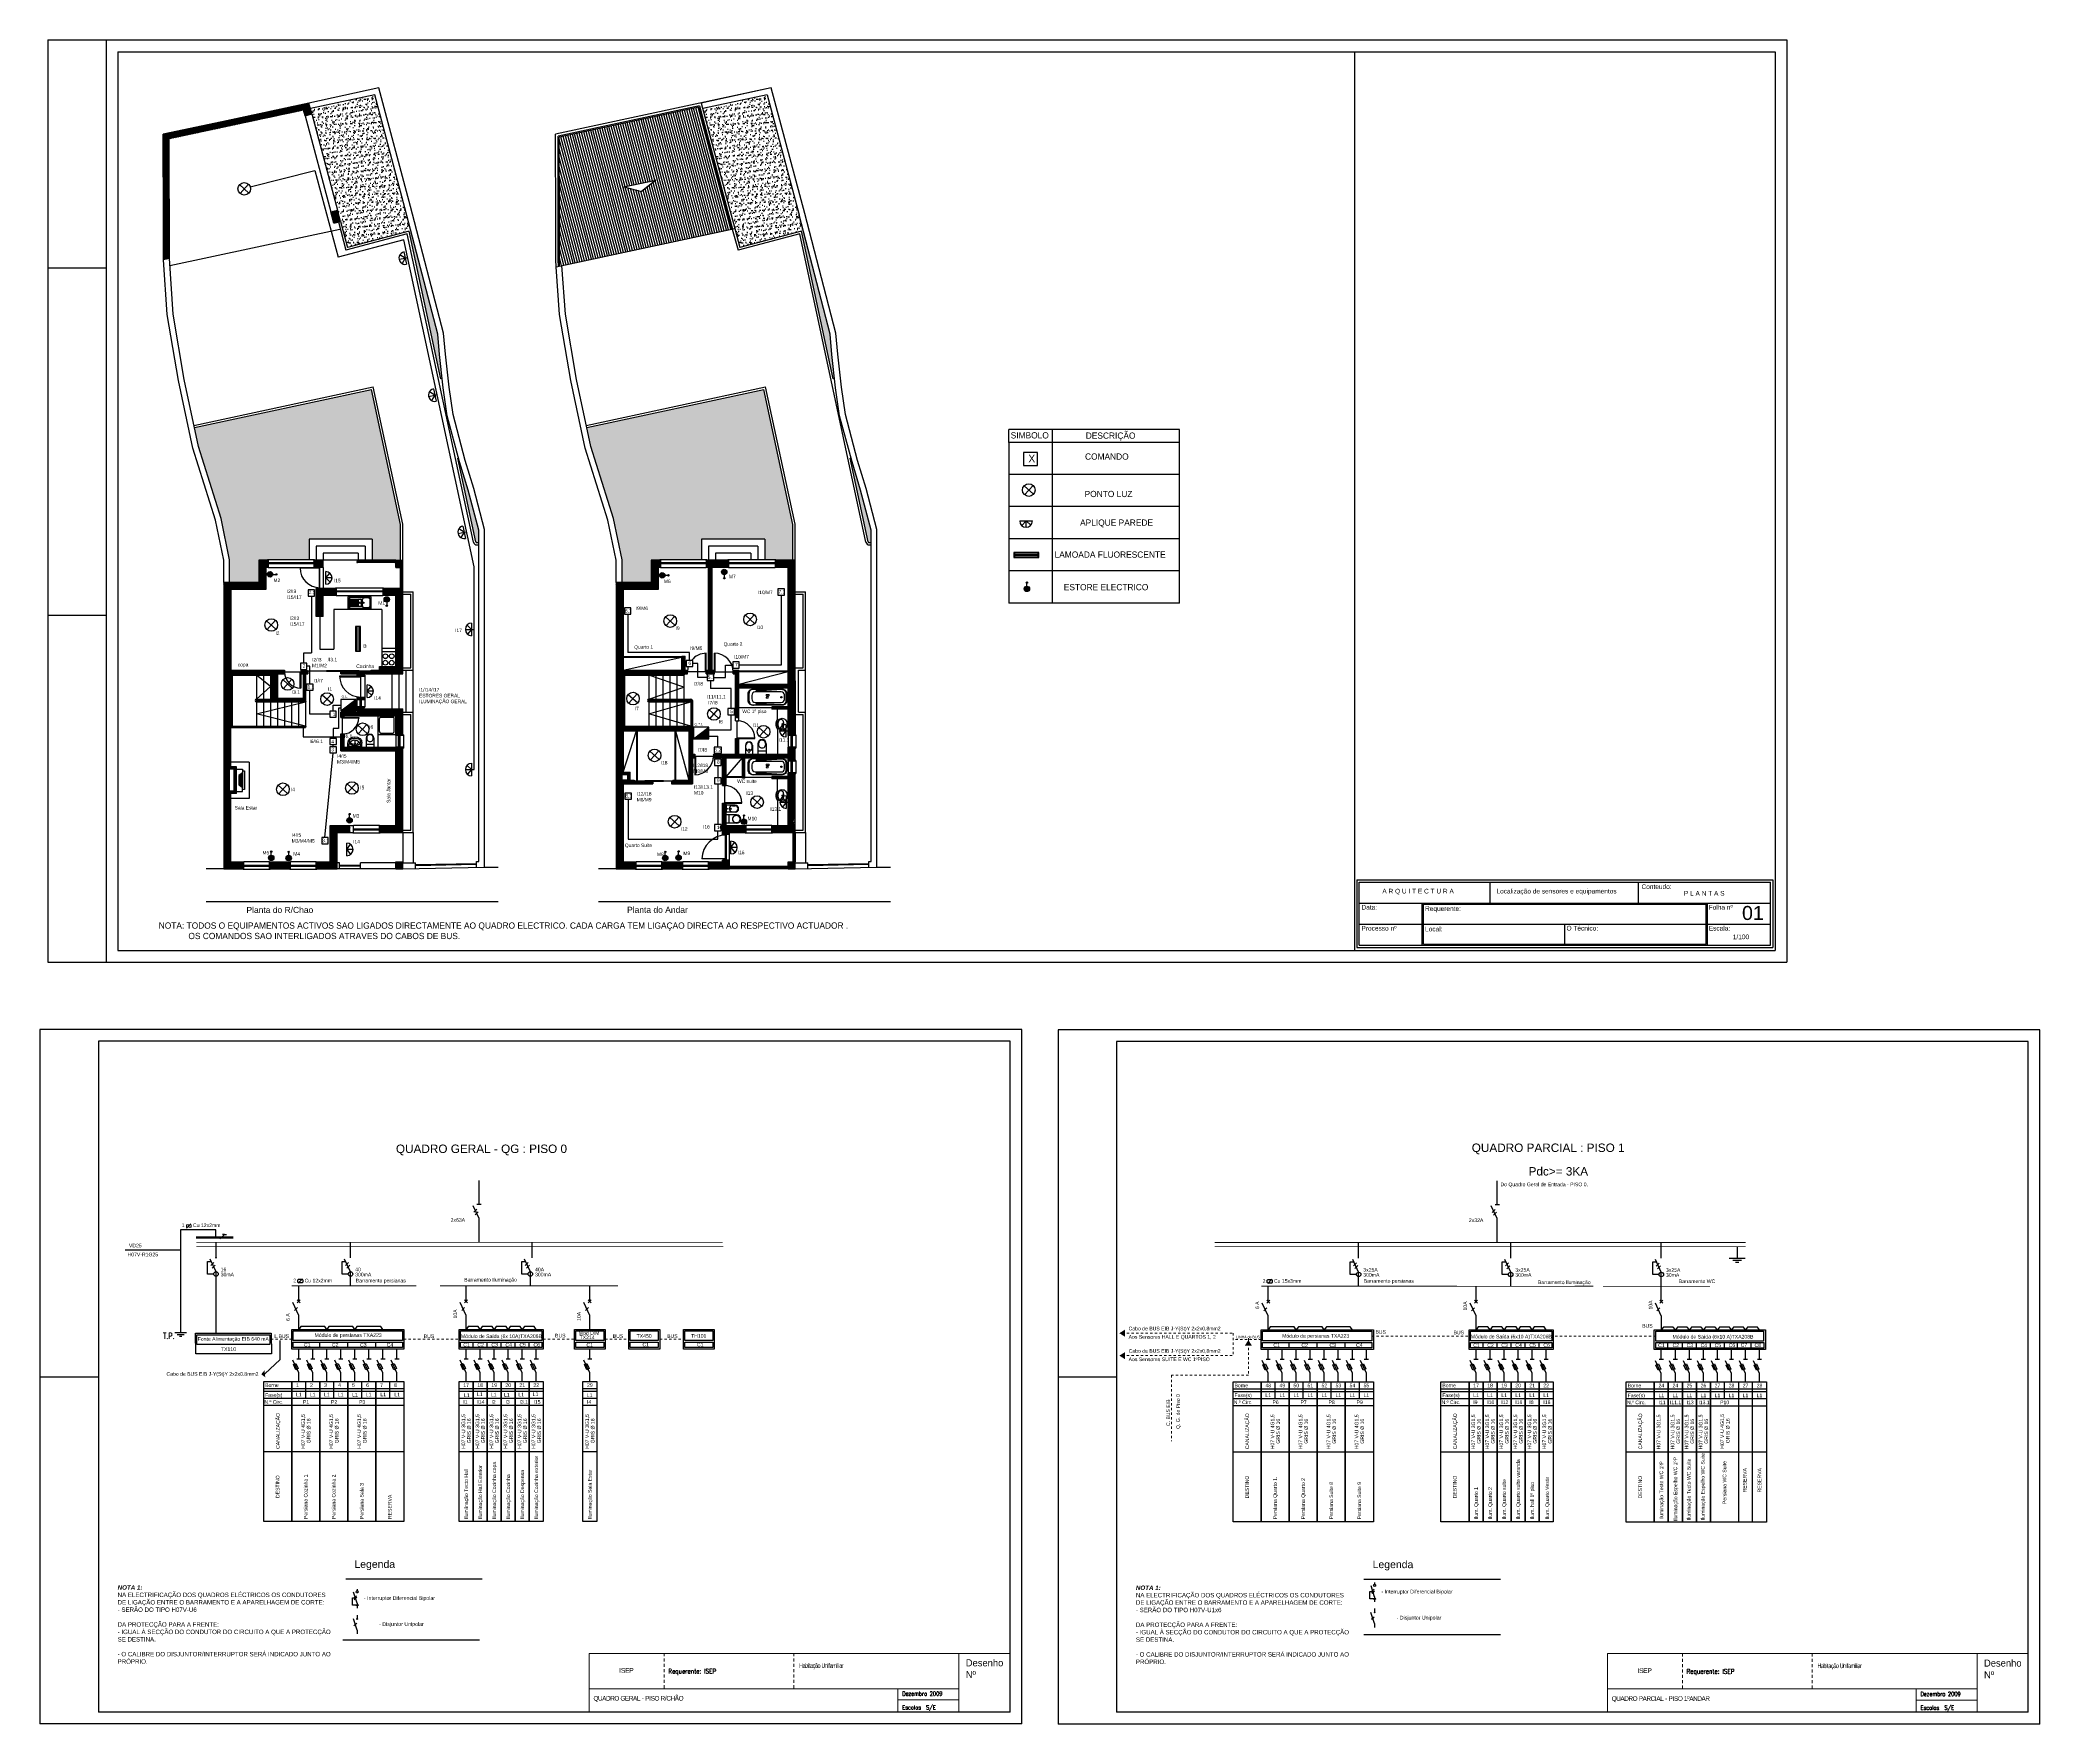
# Model space of a CAD drawing. Header units: millimetres. Extents: x 1521.5 to 1607.1, y 993.2 to 1065.3.
import ezdxf

# ---------------------------------------------------------------- set-up
doc = ezdxf.new("R2010")
doc.units = ezdxf.units.MM
doc.linetypes.add('DASHED', pattern=[19.05, 12.7, -6.35])
doc.linetypes.add('RAYITAS', pattern=[0.375, 0.25, -0.125])
for name, color, linetype, lineweight in [('01 - Esquema Unifilar', 7, 'Continuous', 25), ('08 - Motorizações', 7, 'Continuous', 25), ('VISTA', 7, 'Continuous', 0)]:
    doc.layers.add(name, color=color, linetype=linetype, lineweight=lineweight)
for name, color, linetype in [('COMANDOS', 170, 'Continuous'), ('ESTORES', 3, 'Continuous'), ('grelha', 7, 'Continuous'), ('ILUMINAÇAO', 1, 'Continuous'), ('Linha BUS', 7, 'Continuous'), ('Texto', 7, 'Continuous')]:
    doc.layers.add(name, color=color, linetype=linetype)
doc.styles.add('Arial', font='arial.ttf')
doc.styles.add('ROMANS', font='romans')
doc.styles.add('SIMPLEX', font='simplex', dxfattribs={"width": 0.65, "height": 3})
pattern_1 = [(45, (995.368317, 1101.088857), (-0.0282842712, 0.0282842712), [])]

# ---------------------------------------------------------------- blocks, each defined once
blk = doc.blocks.new('A$C49093BC3')
at = {"layer": 'ILUMINAÇAO'}
for p, q in [((-0.201, 0.181), (0.201, -0.181)), ((-0.181, -0.201), (0.181, 0.201))]:
    blk.add_line(p, q, dxfattribs=at)
blk.add_circle((0, 0), 0.27, dxfattribs=at)
blk = doc.blocks.new('A$C0BF3206C')
at = {"layer": 'ILUMINAÇAO'}
for p, q in [((-0.201, 0.181), (0.201, -0.181)), ((-0.181, -0.201), (0.181, 0.201))]:
    blk.add_line(p, q, dxfattribs=at)
blk.add_circle((0, 0), 0.27, dxfattribs=at)
blk = doc.blocks.new('A$C13F74BDF')
at = {"layer": 'ILUMINAÇAO'}
for p, q in [((-0.201, 0.181), (0.201, -0.181)), ((-0.181, -0.201), (0.181, 0.201))]:
    blk.add_line(p, q, dxfattribs=at)
blk.add_circle((0, 0), 0.27, dxfattribs=at)
blk = doc.blocks.new('A$C7193301F')
at = {"layer": 'ILUMINAÇAO'}
for p, q in [((-0.201, 0.181), (0.201, -0.181)), ((-0.181, -0.201), (0.181, 0.201))]:
    blk.add_line(p, q, dxfattribs=at)
blk.add_circle((0, 0), 0.27, dxfattribs=at)
blk = doc.blocks.new('A$C5C8173A8')
at = {"layer": 'ILUMINAÇAO'}
for p, q in [((-0.201, 0.181), (0.201, -0.181)), ((-0.181, -0.201), (0.181, 0.201))]:
    blk.add_line(p, q, dxfattribs=at)
blk.add_circle((0, 0), 0.27, dxfattribs=at)
blk = doc.blocks.new('A$C3FA32536')
at = {"layer": 'ILUMINAÇAO'}
for p, q in [((-0.201, 0.181), (0.201, -0.181)), ((-0.181, -0.201), (0.181, 0.201))]:
    blk.add_line(p, q, dxfattribs=at)
blk.add_circle((0, 0), 0.27, dxfattribs=at)
blk = doc.blocks.new('A$C0AE40261')
at = {"layer": 'ILUMINAÇAO'}
for p, q in [((-0.201, 0.181), (0.201, -0.181)), ((-0.181, -0.201), (0.181, 0.201))]:
    blk.add_line(p, q, dxfattribs=at)
blk.add_circle((0, 0), 0.27, dxfattribs=at)
blk = doc.blocks.new('A$C77CC00FB')
at = {"layer": 'ILUMINAÇAO'}
for p, q in [((-0.201, 0.181), (0.201, -0.181)), ((-0.181, -0.201), (0.181, 0.201))]:
    blk.add_line(p, q, dxfattribs=at)
blk.add_circle((0, 0), 0.27, dxfattribs=at)
blk = doc.blocks.new('A$C2EF236BB')
at = {"layer": 'ILUMINAÇAO'}
for p, q in [((-0.201, 0.181), (0.201, -0.181)), ((-0.181, -0.201), (0.181, 0.201))]:
    blk.add_line(p, q, dxfattribs=at)
blk.add_circle((0, 0), 0.27, dxfattribs=at)
blk = doc.blocks.new('A$C10DE4214')
at = {"layer": 'ILUMINAÇAO'}
for p, q in [((-0.201, 0.181), (0.201, -0.181)), ((-0.181, -0.201), (0.181, 0.201))]:
    blk.add_line(p, q, dxfattribs=at)
blk.add_circle((0, 0), 0.27, dxfattribs=at)
blk = doc.blocks.new('A$C2C294173')
at = {"layer": 'ILUMINAÇAO'}
for p, q in [((-0.201, 0.181), (0.201, -0.181)), ((-0.181, -0.201), (0.181, 0.201))]:
    blk.add_line(p, q, dxfattribs=at)
blk.add_circle((0, 0), 0.27, dxfattribs=at)
blk = doc.blocks.new('A$C1CCF3005')
at = {"layer": 'ILUMINAÇAO'}
for p, q in [((-0.201, 0.181), (0.201, -0.181)), ((-0.181, -0.201), (0.181, 0.201))]:
    blk.add_line(p, q, dxfattribs=at)
blk.add_circle((0, 0), 0.27, dxfattribs=at)
blk = doc.blocks.new('Disjuntor Unipolar')
for p, q in [((0, 0), (0, -0.076)), ((0, -0.297), (-0.071, -0.076)), ((-0.064, -0.212), (-0.007, -0.161)), ((-0.011, -0.087), (0.011, -0.064)), ((-0.011, -0.064), (0.011, -0.087)), ((0, -0.297), (0, -0.373))]:
    blk.add_line(p, q)

msp = doc.modelspace()

# ---------------------------------------------------------------- hatches: boundary and pattern name
h = msp.add_hatch()
h.set_pattern_fill('AR-SAND,_O', color=84, scale=0.005, angle=45)
h.set_pattern_definition([(82.5, (961.88236, 1101.13774), (-0.178690674, 0.167376745), [0, -0.19304, 0, -0.2159, 0, -0.206375]), (52.5, (961.88236, 1101.13774), (-0.09450546, 0.41236643), [0, -0.10414, 0, -0.17399, 0, -0.066675]), (12.5, (961.7719, 1101.02728), (0.27914991, 0.280166156), [0, -0.0635, 0, -0.2286, 0, -0.29845]), (2.5, (961.7719, 1101.0273), (0.19114055, 0.3487754), [0, -0.03175, 0, -0.14986, 0, -0.17145])])
h.paths.add_polyline_path([(1535.83, 1062.931), (1533.081, 1062.34), (1534.451, 1057.214), (1534.668, 1056.401), (1537.266, 1057.095), (1537.336, 1057.279), (1537.199, 1057.804)])
h = msp.add_hatch()
h.set_pattern_fill('AR-SAND,_O', color=84, scale=0.005, angle=45)
h.set_pattern_definition([(82.5, (978.66829, 1101.13774), (-0.178690674, 0.167376745), [0, -0.19304, 0, -0.2159, 0, -0.206375]), (52.5, (978.6683, 1101.13774), (-0.09450546, 0.41236643), [0, -0.10414, 0, -0.17399, 0, -0.066675]), (12.5, (978.55783, 1101.02728), (0.27914991, 0.280166156), [0, -0.0635, 0, -0.2286, 0, -0.29845]), (2.5, (978.55783, 1101.0273), (0.19114055, 0.3487754), [0, -0.03175, 0, -0.14986, 0, -0.17145])])
h.paths.add_polyline_path([(1552.616, 1062.931), (1549.867, 1062.34), (1551.237, 1057.214), (1551.454, 1056.401), (1554.052, 1057.095), (1554.122, 1057.279), (1553.985, 1057.804)])
h = msp.add_hatch()
h.set_pattern_fill('U,_O', color=256, scale=0.04, angle=45, pattern_type=0)
h.set_pattern_definition(pattern_1)
h.paths.add_polyline_path([(1526.796, 1057.547), (1526.795, 1055.876), (1527.051, 1055.931), (1527.035, 1061.042), (1531.257, 1061.949), (1531.192, 1062.19), (1529.484, 1061.823), (1526.784, 1061.244)])
h.paths.add_polyline_path([(1533.016, 1062.582), (1531.192, 1062.19), (1531.257, 1061.949), (1532.787, 1062.277), (1532.852, 1062.036), (1533.142, 1062.113)])
h.paths.add_polyline_path([(1533.95, 1057.925), (1534.079, 1057.441), (1534.369, 1057.518), (1534.24, 1058.002)])
h = msp.add_hatch()
h.set_pattern_fill('_U,_O', color=256, scale=0.1, angle=105, pattern_type=0)
h.set_pattern_definition([(105, (995.36832, 1101.08886), (-0.096592583, -0.025881905), [])])
h.paths.add_polyline_path([(1548.05, 1062.052), (1543.721, 1061.122), (1543.732, 1057.547), (1543.731, 1055.878), (1543.737, 1055.603), (1549.432, 1056.826)])
h.paths.add_polyline_path([(1547.856, 1059.282), (1547.246, 1058.797), (1546.49, 1058.989)], flags=16)
h.paths.add_polyline_path([(1549.694, 1062.406), (1548.05, 1062.052), (1549.432, 1056.826), (1551.09, 1057.182)])
h = msp.add_hatch()
h.set_pattern_fill('AR-SAND', color=84, scale=0.005, angle=45, style=0, double=1)
h.set_pattern_definition([(82.5, (1260.55674, 1064.42437), (-0.17869067, 0.16737674), [0, -0.19304, 0, -0.2159, 0, -0.206375]), (52.5, (1260.55674, 1064.42437), (-0.09450546, 0.41236643), [0, -0.10414, 0, -0.17399, 0, -0.066675]), (12.5, (1260.44629, 1064.31391), (0.27914991, 0.28016616), [0, -0.0635, 0, -0.2286, 0, -0.29845]), (2.5, (1260.4463, 1064.3139), (0.19114055, 0.3487754), [0, -0.03175, 0, -0.14986, 0, -0.17145])])
h.paths.add_polyline_path([(1555.442, 1050.782), (1555.504, 1050.796), (1555.391, 1051.814), (1555.315, 1052.684), (1553.985, 1057.804), (1553.936, 1057.794)])
h.paths.add_polyline_path([(1556.608, 1046.017), (1556.248, 1047.224), (1556.201, 1047.398), (1556.171, 1047.389), (1556.94, 1043.812, 0.35351), (1556.989, 1043.772), (1557.063, 1043.772), (1557.063, 1044.306)])
h = msp.add_hatch()
h.set_pattern_fill('AR-SAND', color=84, scale=0.005, angle=45, style=0, double=1)
h.set_pattern_definition([(82.5, (1243.77082, 1064.42437), (-0.17869067, 0.16737674), [0, -0.19304, 0, -0.2159, 0, -0.206375]), (52.5, (1243.77082, 1064.42437), (-0.09450546, 0.41236643), [0, -0.10414, 0, -0.17399, 0, -0.066675]), (12.5, (1243.66036, 1064.31391), (0.27914991, 0.28016616), [0, -0.0635, 0, -0.2286, 0, -0.29845]), (2.5, (1243.66036, 1064.3139), (0.19114055, 0.3487754), [0, -0.03175, 0, -0.14986, 0, -0.17145])])
h.paths.add_polyline_path([(1538.657, 1050.782), (1538.718, 1050.796), (1538.605, 1051.814), (1538.529, 1052.684), (1537.357, 1057.071), (1537.308, 1057.06)])
h.paths.add_polyline_path([(1539.822, 1046.017), (1539.462, 1047.224), (1539.415, 1047.398), (1539.385, 1047.389), (1540.154, 1043.812, 0.35351), (1540.203, 1043.772), (1540.277, 1043.772), (1540.277, 1044.306)])
h = msp.add_hatch()
h.set_pattern_fill('AR-SAND,_O', color=84, scale=0.005, angle=45)
h.set_pattern_definition([(82.5, (995.36832, 1101.08886), (-0.178690674, 0.167376745), [0, -0.19304, 0, -0.2159, 0, -0.206375]), (52.5, (995.36832, 1101.08886), (-0.09450546, 0.41236643), [0, -0.10414, 0, -0.17399, 0, -0.066675]), (12.5, (995.25786, 1100.9784), (0.27914991, 0.28016616), [0, -0.0635, 0, -0.2286, 0, -0.29845]), (2.5, (995.25786, 1100.9784), (0.19114055, 0.3487754), [0, -0.03175, 0, -0.14986, 0, -0.17145])])
h.paths.add_polyline_path([(1528.113, 1048.693), (1528.284, 1047.882), (1529.259, 1044.807), (1529.623, 1043.032), (1529.623, 1042.064), (1530.873, 1042.064), (1530.873, 1043.014), (1531.243, 1043.014), (1531.243, 1043.044), (1533.027, 1043.044), (1533.027, 1043.914), (1534.777, 1043.914), (1534.777, 1048.77), (1534.435, 1050.051)])
h.paths.add_polyline_path([(1535.687, 1050.32), (1534.435, 1050.051), (1534.777, 1048.77), (1534.777, 1043.914), (1535.727, 1043.914), (1535.727, 1043.014), (1536.727, 1043.014), (1536.927, 1043.014), (1536.927, 1044.548)])
h.paths.add_polyline_path([(1529.623, 1044.296), (1530.124, 1044.296), (1530.124, 1044.052), (1529.623, 1044.052)], flags=24)
h.paths.add_polyline_path([(1531.234, 1044.296), (1531.713, 1044.296), (1531.713, 1044.052), (1531.234, 1044.052)], flags=24)
h.paths.add_polyline_path([(1532.851, 1044.296), (1533.35, 1044.296), (1533.35, 1044.052), (1532.851, 1044.052)], flags=24)
h.paths.add_polyline_path([(1534.938, 1044.296), (1535.417, 1044.296), (1535.417, 1044.052), (1534.938, 1044.052)], flags=24)
h.paths.add_polyline_path([(1536.414, 1044.296), (1536.89, 1044.296), (1536.89, 1044.052), (1536.414, 1044.052)], flags=24)
h = msp.add_hatch()
h.set_pattern_fill('AR-SAND,_O', color=84, scale=0.005, angle=45)
h.set_pattern_definition([(82.5, (1012.15424, 1101.08886), (-0.178690674, 0.167376745), [0, -0.19304, 0, -0.2159, 0, -0.206375]), (52.5, (1012.15424, 1101.08886), (-0.09450546, 0.41236643), [0, -0.10414, 0, -0.17399, 0, -0.066675]), (12.5, (1012.04379, 1100.9784), (0.27914991, 0.28016616), [0, -0.0635, 0, -0.2286, 0, -0.29845]), (2.5, (1012.0438, 1100.9784), (0.19114055, 0.3487754), [0, -0.03175, 0, -0.14986, 0, -0.17145])])
h.paths.add_polyline_path([(1544.899, 1048.693), (1545.07, 1047.882), (1546.045, 1044.807), (1546.409, 1043.032), (1546.409, 1042.064), (1547.659, 1042.064), (1547.659, 1043.014), (1548.029, 1043.014), (1548.029, 1043.044), (1549.813, 1043.044), (1549.813, 1043.914), (1551.563, 1043.914), (1551.563, 1048.77), (1551.221, 1050.051)])
h.paths.add_polyline_path([(1552.473, 1050.32), (1551.221, 1050.051), (1551.563, 1048.77), (1551.563, 1043.914), (1552.513, 1043.914), (1552.513, 1043.014), (1553.513, 1043.014), (1553.713, 1043.014), (1553.713, 1044.548)])
h.paths.add_polyline_path([(1546.409, 1044.296), (1546.91, 1044.296), (1546.91, 1044.052), (1546.409, 1044.052)], flags=24)
h.paths.add_polyline_path([(1548.02, 1044.296), (1548.499, 1044.296), (1548.499, 1044.052), (1548.02, 1044.052)], flags=24)
h.paths.add_polyline_path([(1549.637, 1044.296), (1550.136, 1044.296), (1550.136, 1044.052), (1549.637, 1044.052)], flags=24)
h.paths.add_polyline_path([(1551.724, 1044.296), (1552.203, 1044.296), (1552.203, 1044.052), (1551.724, 1044.052)], flags=24)
h.paths.add_polyline_path([(1553.2, 1044.296), (1553.676, 1044.296), (1553.676, 1044.052), (1553.2, 1044.052)], flags=24)
h = msp.add_hatch()
h.set_pattern_fill('U,_O', color=256, scale=0.04, angle=45, pattern_type=0)
h.set_pattern_definition(pattern_1)
h.paths.add_polyline_path([(1529.373, 1036.257), (1529.673, 1036.257), (1529.673, 1038.164), (1531.373, 1038.164), (1531.373, 1037.014), (1531.673, 1037.014), (1532.873, 1037.014), (1532.873, 1038.164), (1532.973, 1038.164), (1532.973, 1038.264), (1532.923, 1038.264), (1532.923, 1038.314), (1532.673, 1038.314), (1532.673, 1038.164), (1532.773, 1038.164), (1532.773, 1037.114), (1531.673, 1037.114), (1531.673, 1038.164), (1531.973, 1038.164), (1531.973, 1038.314), (1529.673, 1038.314), (1529.673, 1041.764), (1531.173, 1041.764), (1531.173, 1042.714), (1531.273, 1042.714), (1531.273, 1043.014), (1530.873, 1043.014), (1530.873, 1042.064), (1529.373, 1042.064)])
h.paths.add_polyline_path([(1529.373, 1029.814), (1530.227, 1029.814), (1530.227, 1030.114), (1529.673, 1030.114), (1529.673, 1033.031), (1529.923, 1033.031), (1529.923, 1034.171), (1529.673, 1034.171), (1529.673, 1036.257), (1529.373, 1036.257)])
h.paths.add_polyline_path([(1529.623, 1034.071), (1529.823, 1034.071), (1529.823, 1033.131), (1529.623, 1033.131)], flags=16)
h.paths.add_polyline_path([(1531.327, 1030.114), (1531.327, 1029.814), (1532.227, 1029.814), (1532.227, 1030.114)])
h.paths.add_polyline_path([(1534.227, 1029.814), (1534.227, 1031.364), (1534.777, 1031.364), (1534.777, 1031.664), (1533.927, 1031.664), (1533.927, 1030.114), (1533.327, 1030.114), (1533.327, 1029.814)])
h.paths.add_polyline_path([(1536.727, 1029.814), (1537.027, 1029.814), (1537.027, 1030.114), (1536.727, 1030.114)])
h.paths.add_polyline_path([(1537.027, 1035.013), (1536.727, 1035.013), (1536.727, 1035.014), (1534.777, 1035.014), (1534.777, 1034.864), (1536.727, 1034.864), (1536.727, 1031.664), (1536.027, 1031.664), (1536.027, 1031.364), (1537.027, 1031.364)])
h.paths.add_polyline_path([(1537.027, 1036.257), (1536.727, 1036.257), (1536.727, 1035.513), (1537.027, 1035.513)])
h.paths.add_polyline_path([(1537.027, 1036.664), (1535.377, 1036.664), (1535.377, 1036.764), (1535.077, 1036.764), (1535.077, 1036.514), (1534.777, 1036.514), (1534.777, 1036.364), (1536.727, 1036.364), (1536.727, 1036.257), (1537.027, 1036.257)])
h.paths.add_polyline_path([(1534.523, 1036.364), (1534.777, 1036.364), (1534.777, 1036.514), (1534.373, 1036.514), (1534.373, 1036.284), (1534.523, 1036.284)])
h.paths.add_polyline_path([(1534.523, 1035.584), (1534.373, 1035.584), (1534.373, 1034.864), (1534.777, 1034.864), (1534.777, 1035.014), (1534.682, 1035.014), (1534.523, 1035.014)])
h.paths.add_polyline_path([(1535.377, 1037.064), (1535.377, 1037.164), (1535.077, 1037.164), (1535.077, 1037.064)])
h.paths.add_polyline_path([(1537.027, 1038.164), (1537.027, 1041.814), (1536.177, 1041.814), (1536.177, 1041.514), (1536.727, 1041.514), (1536.727, 1038.464), (1536.027, 1038.464), (1536.027, 1038.314), (1535.673, 1038.314), (1535.673, 1038.264), (1534.777, 1038.264), (1534.777, 1038.164), (1535.077, 1038.164), (1535.077, 1038.064), (1535.377, 1038.064), (1535.377, 1038.164)])
h.paths.add_polyline_path([(1536.727, 1042.714), (1537.027, 1042.714), (1537.027, 1043.014), (1536.727, 1043.014)])
h.paths.add_polyline_path([(1533.627, 1043.014), (1533.227, 1043.014), (1533.227, 1042.714), (1533.627, 1042.714)])
h.paths.add_polyline_path([(1533.627, 1041.514), (1534.177, 1041.514), (1534.177, 1041.814), (1533.327, 1041.814), (1533.327, 1040.614), (1533.627, 1040.614)])
h.paths.add_polyline_path([(1529.723, 1040.161), (1530.2, 1040.161), (1530.2, 1039.916), (1529.723, 1039.916)], flags=25)
h = msp.add_hatch()
h.set_pattern_fill('U,_O', color=256, scale=0.04, angle=45, pattern_type=0)
h.set_pattern_definition(pattern_1)
h.paths.add_polyline_path([(1546.159, 1036.257), (1546.459, 1036.257), (1546.459, 1038.164), (1549.213, 1038.164), (1549.213, 1038.314), (1549.113, 1038.314), (1549.113, 1038.914), (1548.963, 1038.914), (1548.963, 1038.314), (1546.459, 1038.314), (1546.459, 1041.764), (1547.959, 1041.764), (1547.959, 1042.714), (1548.059, 1042.714), (1548.059, 1043.014), (1547.659, 1043.014), (1547.659, 1042.064), (1546.159, 1042.064)])
h.paths.add_polyline_path([(1550.113, 1043.014), (1550.013, 1043.014), (1550.013, 1042.714), (1550.113, 1042.714), (1550.113, 1038.314), (1550.013, 1038.314), (1550.013, 1038.239), (1550.013, 1038.164), (1550.363, 1038.164), (1550.363, 1038.314), (1550.263, 1038.314), (1550.263, 1042.714), (1550.963, 1042.714), (1550.963, 1043.014)])
h.paths.add_polyline_path([(1552.963, 1043.014), (1552.963, 1042.714), (1553.513, 1042.714), (1553.513, 1037.714), (1551.563, 1037.714), (1551.563, 1037.564), (1553.513, 1037.564), (1553.513, 1036.746), (1552.813, 1036.746), (1552.813, 1036.646), (1553.513, 1036.646), (1553.513, 1036.257), (1553.813, 1036.257), (1553.813, 1037.864), (1553.813, 1038.578), (1553.811, 1038.584), (1553.813, 1038.586), (1553.813, 1038.87), (1553.811, 1038.876), (1553.813, 1038.878), (1553.813, 1040.284), (1553.811, 1040.291), (1553.813, 1040.293), (1553.813, 1043.014)])
h.paths.add_polyline_path([(1551.413, 1038.314), (1551.163, 1038.314), (1551.163, 1038.164), (1551.263, 1038.164), (1551.263, 1036.257), (1551.413, 1036.257), (1551.413, 1037.564), (1551.563, 1037.564), (1551.563, 1037.714), (1551.413, 1037.714)])
h.paths.add_polyline_path([(1549.27, 1035.714), (1549.27, 1033.601), (1548.576, 1033.601), (1548.576, 1033.551), (1548.526, 1033.551), (1548.526, 1033.451), (1549.42, 1033.451), (1549.42, 1034.564), (1549.52, 1034.564), (1549.52, 1034.639), (1549.52, 1034.714), (1549.42, 1034.714), (1549.42, 1035.864), (1546.459, 1035.864), (1546.459, 1036.257), (1546.159, 1036.257), (1546.159, 1029.814), (1547.013, 1029.814), (1547.013, 1030.114), (1546.459, 1030.114), (1546.459, 1033.451), (1547.726, 1033.451), (1547.726, 1033.551), (1546.926, 1033.551), (1546.926, 1033.601), (1546.759, 1033.601), (1546.759, 1033.951), (1546.459, 1033.951), (1546.459, 1035.714)])
h.paths.add_polyline_path([(1546.659, 1033.851), (1546.659, 1033.601), (1546.409, 1033.601), (1546.409, 1033.851)], flags=16)
h.paths.add_polyline_path([(1550.713, 1034.564), (1550.713, 1033.376), (1550.863, 1033.376), (1550.863, 1034.564), (1551.563, 1034.564), (1551.563, 1034.714), (1551.413, 1034.714), (1551.413, 1035.393), (1551.338, 1035.393), (1551.263, 1035.393), (1551.263, 1034.714), (1550.32, 1034.714), (1550.32, 1034.564)])
h.paths.add_polyline_path([(1553.513, 1035.513), (1553.813, 1035.513), (1553.813, 1035.956), (1553.807, 1035.959), (1553.813, 1035.966), (1553.813, 1036.017), (1553.812, 1036.016), (1553.8, 1036.001), (1553.795, 1036.028), (1553.787, 1036.057), (1553.797, 1036.067), (1553.813, 1036.065), (1553.813, 1036.12), (1553.807, 1036.137), (1553.808, 1036.166), (1553.813, 1036.169), (1553.813, 1036.257), (1553.513, 1036.257)])
h.paths.add_polyline_path([(1553.813, 1035.013), (1553.513, 1035.013), (1553.513, 1034.714), (1551.563, 1034.714), (1551.563, 1034.564), (1551.563, 1034.564), (1551.563, 1033.69), (1551.663, 1033.69), (1551.663, 1034.564), (1553.513, 1034.564), (1553.513, 1034.417), (1553.813, 1034.417)])
h.paths.add_polyline_path([(1553.813, 1033.917), (1553.513, 1033.917), (1553.513, 1033.77), (1552.813, 1033.77), (1552.813, 1033.67), (1553.513, 1033.67), (1553.513, 1031.664), (1552.813, 1031.664), (1552.813, 1031.364), (1553.813, 1031.364), (1553.813, 1031.751), (1553.805, 1031.753), (1553.797, 1031.748), (1553.778, 1031.754), (1553.763, 1031.763), (1553.79, 1031.789), (1553.789, 1031.808), (1553.781, 1031.824), (1553.768, 1031.82), (1553.756, 1031.804), (1553.751, 1031.832), (1553.743, 1031.86), (1553.754, 1031.871), (1553.776, 1031.867), (1553.778, 1031.882), (1553.773, 1031.899), (1553.802, 1031.916), (1553.813, 1031.93), (1553.81, 1031.941), (1553.8, 1031.931), (1553.786, 1031.931), (1553.771, 1031.92), (1553.764, 1031.94), (1553.764, 1031.97), (1553.778, 1031.976), (1553.79, 1031.963), (1553.803, 1031.958), (1553.813, 1031.982), (1553.813, 1031.988), (1553.797, 1031.987), (1553.803, 1032.001), (1553.801, 1032.005), (1553.794, 1032.008), (1553.797, 1032.011), (1553.792, 1032.024), (1553.802, 1032.037), (1553.813, 1032.033), (1553.813, 1032.066), (1553.811, 1032.07), (1553.799, 1032.065), (1553.787, 1032.05), (1553.782, 1032.077), (1553.774, 1032.106), (1553.785, 1032.116), (1553.807, 1032.113), (1553.808, 1032.127), (1553.804, 1032.145), (1553.813, 1032.15), (1553.813, 1032.174), (1553.802, 1032.166), (1553.794, 1032.186), (1553.795, 1032.215), (1553.813, 1032.224)])
h.paths.add_polyline_path([(1551.563, 1031.364), (1551.563, 1031.664), (1550.863, 1031.664), (1550.863, 1032.626), (1550.788, 1032.626), (1550.713, 1032.626), (1550.713, 1031.289), (1551.013, 1031.289), (1551.013, 1031.364)])
h.paths.add_polyline_path([(1550.113, 1030.114), (1550.113, 1029.814), (1551.013, 1029.814), (1551.013, 1030.189), (1550.713, 1030.189), (1550.713, 1030.114)])
h.paths.add_polyline_path([(1548.113, 1030.114), (1548.113, 1029.814), (1549.013, 1029.814), (1549.013, 1030.114)], flags=17)
h = msp.add_hatch(color=256)
h.paths.add_polyline_path([(1563.612, 1041.793, 1), (1563.846, 1041.793, 1)])
h.paths.add_polyline_path([(1563.757, 1042.06, 1), (1563.7, 1042.06, 1)])
h = msp.add_hatch()
h.set_pattern_fill('U,_O', color=256, scale=0.04, angle=45, pattern_type=0)
h.set_pattern_definition(pattern_1)
h.paths.add_polyline_path([(1534.777, 1038.264), (1534.373, 1038.264), (1534.373, 1038.164), (1534.777, 1038.164)])
h = msp.add_hatch()
h.set_pattern_fill('_U', color=256, scale=0.045, angle=45, style=0, pattern_type=0)
h.set_pattern_definition([(45, (1139.254785, 1101.088857), (-0.031819805, 0.031819805), [])])
h.paths.add_polyline_path([(1551.563, 1031.364), (1551.713, 1031.364), (1551.713, 1031.664), (1551.563, 1031.664)])
h = msp.add_hatch()
h.set_pattern_fill('_U', color=256, scale=0.045, angle=45, style=0, pattern_type=0)
h.set_pattern_definition([(45, (995.368317, 1101.088857), (-0.031819805, 0.031819805), [])])
h.paths.add_polyline_path([(1553.813, 1030.114), (1553.513, 1030.114), (1553.513, 1029.814), (1553.813, 1029.814)])
at = {"layer": 'COMANDOS'}
for points in [[(1535.025, 1036.569), (1535.025, 1037.065), (1534.376, 1036.569)], [(1550.121, 1035.378), (1550.121, 1035.875), (1549.472, 1035.378)]]:
    msp.add_hatch(color=256, dxfattribs=at).paths.add_polyline_path(points)
at = {"layer": 'ESTORES'}
h = msp.add_hatch(color=256, dxfattribs=at)
h.paths.add_polyline_path([(1531.466, 1042.413, 1), (1531.233, 1042.413, 1)])
h.paths.add_polyline_path([(1531.645, 1042.413, 1), (1531.588, 1042.413, 1)])
h = msp.add_hatch(color=256, dxfattribs=at)
h.paths.add_polyline_path([(1548.246, 1042.372, 1), (1548.012, 1042.372, 1)])
h.paths.add_polyline_path([(1548.424, 1042.372, 1), (1548.367, 1042.372, 1)])
h = msp.add_hatch(color=256, dxfattribs=at)
h.paths.add_polyline_path([(1550.896, 1042.516, 1), (1550.663, 1042.516, 1)])
h.paths.add_polyline_path([(1550.808, 1042.249, 1), (1550.751, 1042.249, 1)])
h = msp.add_hatch(color=256, dxfattribs=at)
h.paths.add_polyline_path([(1536.461, 1041.339, 1), (1536.228, 1041.339, 1)])
h.paths.add_polyline_path([(1536.373, 1041.072, 1), (1536.316, 1041.072, 1)])
h = msp.add_hatch(color=256, dxfattribs=at)
h.paths.add_polyline_path([(1534.635, 1031.888, 1), (1534.869, 1031.888, 1)])
h.paths.add_polyline_path([(1534.781, 1032.155, 1), (1534.723, 1032.155, 1)])
h = msp.add_hatch(color=256, dxfattribs=at)
h.paths.add_polyline_path([(1551.506, 1031.828, 1), (1551.739, 1031.828, 1)])
h.paths.add_polyline_path([(1551.651, 1032.095, 1), (1551.594, 1032.095, 1)])
h = msp.add_hatch(color=256, dxfattribs=at)
h.paths.add_polyline_path([(1531.285, 1030.283, 1), (1531.519, 1030.283, 1)])
h.paths.add_polyline_path([(1531.431, 1030.55, 1), (1531.373, 1030.55, 1)])
h = msp.add_hatch(color=256, dxfattribs=at)
h.paths.add_polyline_path([(1532.032, 1030.273, 1), (1532.265, 1030.273, 1)])
h.paths.add_polyline_path([(1532.177, 1030.54, 1), (1532.12, 1030.54, 1)])
h = msp.add_hatch(color=256, dxfattribs=at)
h.paths.add_polyline_path([(1548.139, 1030.275, 1), (1548.373, 1030.275, 1)])
h.paths.add_polyline_path([(1548.285, 1030.542, 1), (1548.227, 1030.542, 1)])
h = msp.add_hatch(color=256, dxfattribs=at)
h.paths.add_polyline_path([(1548.71, 1030.29, 1), (1548.944, 1030.29, 1)])
h.paths.add_polyline_path([(1548.856, 1030.557, 1), (1548.799, 1030.557, 1)])

# ---------------------------------------------------------------- linework, layer by layer
for p, q in [((1521.84, 1065.278), (1596.241, 1065.278)), ((1521.84, 1065.278), (1521.84, 1025.824)), ((1524.34, 1065.278), (1524.34, 1025.824)), ((1596.241, 1065.278), (1596.241, 1025.824)), ((1524.84, 1064.778), (1595.741, 1064.778)), ((1524.84, 1064.778), (1524.84, 1026.324)), ((1577.741, 1064.778), (1577.741, 1026.324)), ((1595.741, 1064.778), (1595.741, 1026.324)), ((1536.01, 1063.225), (1533.016, 1062.582)), ((1535.83, 1062.931), (1533.081, 1062.34)), ((1537.122, 1058.094), (1535.83, 1062.931)), ((1537.366, 1058.147), (1536.01, 1063.225)), ((1552.796, 1063.225), (1543.57, 1061.244)), ((1552.796, 1063.225), (1549.802, 1062.582)), ((1552.796, 1063.225), (1549.802, 1062.582)), ((1552.616, 1062.931), (1549.867, 1062.34)), ((1552.616, 1062.931), (1553.985, 1057.804)), ((1554.23, 1057.857), (1552.796, 1063.225)), ((1529.484, 1061.823), (1526.784, 1061.244)), ((1532.787, 1062.277), (1527.035, 1061.042)), ((1533.016, 1062.582), (1529.484, 1061.823)), ((1532.852, 1062.036), (1532.787, 1062.277)), ((1532.852, 1062.036), (1533.142, 1062.113)), ((1532.852, 1062.036), (1533.95, 1057.925)), ((1533.142, 1062.113), (1533.016, 1062.582)), ((1533.142, 1062.113), (1534.24, 1058.002)), ((1549.73, 1062.465), (1543.671, 1061.163)), ((1549.694, 1062.406), (1543.721, 1061.122)), ((1549.694, 1062.406), (1551.092, 1057.175)), ((1549.73, 1062.465), (1551.14, 1057.188)), ((1549.802, 1062.582), (1551.237, 1057.214)), ((1526.796, 1057.547), (1526.784, 1061.244)), ((1527.051, 1055.931), (1527.035, 1061.042)), ((1543.582, 1057.547), (1543.57, 1061.244)), ((1543.682, 1057.547), (1543.671, 1061.163)), ((1543.732, 1057.547), (1543.721, 1061.122)), ((1546.49, 1058.989), (1547.856, 1059.282)), ((1547.856, 1059.282), (1547.246, 1058.797)), ((1546.49, 1058.989), (1547.246, 1058.797)), ((1526.795, 1055.876), (1526.796, 1057.547)), ((1533.95, 1057.925), (1534.24, 1058.002)), ((1534.079, 1057.441), (1533.95, 1057.925)), ((1534.369, 1057.518), (1534.24, 1058.002)), ((1543.581, 1055.876), (1543.582, 1057.547)), ((1543.681, 1055.876), (1543.682, 1057.547)), ((1543.731, 1055.878), (1543.732, 1057.547)), ((1527.065, 1055.627), (1534.338, 1057.189)), ((1534.079, 1057.441), (1534.369, 1057.518)), ((1534.273, 1057.493), (1534.597, 1056.279)), ((1534.369, 1057.518), (1534.668, 1056.401)), ((1537.223, 1056.98), (1534.597, 1056.279)), ((1537.299, 1057.104), (1534.668, 1056.401)), ((1540.056, 1043.791), (1537.223, 1056.98)), ((1538.657, 1050.782), (1537.299, 1057.104)), ((1543.588, 1055.571), (1551.237, 1057.214)), ((1551.124, 1057.19), (1551.383, 1056.279)), ((1551.237, 1057.214), (1551.454, 1056.401)), ((1554.009, 1056.98), (1551.383, 1056.279)), ((1554.084, 1057.104), (1551.454, 1056.401)), ((1556.842, 1043.791), (1554.009, 1056.98)), ((1555.442, 1050.782), (1554.084, 1057.104)), ((1527.045, 1055.93), (1526.795, 1055.876)), ((1526.951, 1053.531), (1526.795, 1055.876)), ((1527.201, 1053.552), (1527.045, 1055.93)), ((1543.588, 1055.571), (1543.581, 1055.876)), ((1543.687, 1055.592), (1543.681, 1055.878)), ((1543.737, 1055.603), (1543.731, 1055.878)), ((1521.84, 1055.524), (1524.34, 1055.524)), ((1543.737, 1053.531), (1543.588, 1055.571)), ((1543.987, 1053.552), (1543.83, 1055.623)), ((1527.432, 1050.707), (1526.951, 1053.531)), ((1527.677, 1050.754), (1527.201, 1053.552)), ((1544.218, 1050.707), (1543.737, 1053.531)), ((1544.463, 1050.754), (1543.987, 1053.552)), ((1528.042, 1047.818), (1527.432, 1050.707)), ((1528.284, 1047.882), (1527.677, 1050.754)), ((1538.718, 1050.796), (1538.657, 1050.782)), ((1544.828, 1047.818), (1544.218, 1050.707)), ((1545.07, 1047.882), (1544.463, 1050.754)), ((1555.504, 1050.796), (1555.442, 1050.782)), ((1528.092, 1048.79), (1535.764, 1050.439)), ((1528.113, 1048.693), (1535.687, 1050.32)), ((1536.927, 1044.548), (1535.687, 1050.32)), ((1537.027, 1044.559), (1535.764, 1050.439)), ((1544.878, 1048.79), (1552.55, 1050.439)), ((1544.899, 1048.693), (1552.473, 1050.32)), ((1553.713, 1044.548), (1552.473, 1050.32)), ((1553.813, 1044.559), (1552.55, 1050.439)), ((1570.259, 1048.605), (1562.959, 1048.605)), ((1562.959, 1048.059), (1562.959, 1048.605)), ((1564.813, 1048.605), (1564.813, 1041.186)), ((1570.259, 1048.059), (1570.259, 1048.605)), ((1529.021, 1044.732), (1528.042, 1047.818)), ((1529.259, 1044.807), (1528.284, 1047.882)), ((1539.415, 1047.398), (1539.385, 1047.389)), ((1540.154, 1043.812), (1539.385, 1047.389)), ((1545.807, 1044.732), (1544.828, 1047.818)), ((1546.045, 1044.807), (1545.07, 1047.882)), ((1556.201, 1047.398), (1556.171, 1047.389)), ((1556.94, 1043.812), (1556.171, 1047.389)), ((1562.959, 1048.059), (1562.959, 1041.186)), ((1570.259, 1048.059), (1562.959, 1048.059)), ((1570.259, 1041.186), (1570.259, 1048.059)), ((1570.259, 1046.684), (1562.959, 1046.684)), ((1563.61, 1046.201), (1564.012, 1045.84)), ((1563.631, 1045.82), (1563.992, 1046.222)), ((1529.373, 1043.014), (1529.021, 1044.732)), ((1529.623, 1043.032), (1529.259, 1044.807)), ((1546.159, 1043.014), (1545.807, 1044.732)), ((1546.409, 1043.032), (1546.045, 1044.807)), ((1570.259, 1045.31), (1562.959, 1045.31)), ((1563.426, 1044.697), (1563.966, 1044.697)), ((1563.696, 1044.697), (1563.511, 1044.5)), ((1563.696, 1044.427), (1563.696, 1044.697)), ((1563.696, 1044.697), (1563.896, 1044.515)), ((1535.727, 1043.914), (1533.027, 1043.914)), ((1533.027, 1043.914), (1533.027, 1043.014)), ((1535.727, 1043.914), (1535.727, 1043.014)), ((1536.927, 1043.014), (1536.927, 1044.548)), ((1537.027, 1043.014), (1537.027, 1044.559)), ((1540.277, 1030.128), (1540.277, 1044.306)), ((1540.527, 1029.882), (1540.527, 1044.339)), ((1549.958, 1043.914), (1549.813, 1043.914)), ((1549.813, 1043.914), (1549.813, 1043.044)), ((1552.513, 1043.914), (1549.958, 1043.914)), ((1552.513, 1043.914), (1552.513, 1043.044)), ((1553.713, 1043.014), (1553.713, 1044.548)), ((1553.813, 1043.014), (1553.813, 1044.559)), ((1557.063, 1030.128), (1557.063, 1044.306)), ((1557.313, 1029.882), (1557.313, 1044.339)), ((1570.259, 1043.935), (1562.959, 1043.935)), ((1529.373, 1042.064), (1529.373, 1043.014)), ((1529.623, 1042.064), (1529.623, 1043.032)), ((1531.243, 1043.044), (1533.257, 1043.044)), ((1531.243, 1043.044), (1531.243, 1043.014)), ((1533.257, 1043.044), (1533.257, 1043.014)), ((1535.427, 1043.614), (1533.327, 1043.614)), ((1533.327, 1043.614), (1533.327, 1043.014)), ((1535.127, 1043.314), (1533.627, 1043.314)), ((1533.627, 1043.314), (1533.627, 1043.014)), ((1536.727, 1043.014), (1533.627, 1043.014)), ((1533.627, 1042.714), (1533.627, 1043.014)), ((1535.127, 1043.314), (1535.127, 1043.014)), ((1535.427, 1043.614), (1535.427, 1043.014)), ((1540.203, 1043.772), (1540.277, 1043.772)), ((1540.203, 1043.672), (1540.277, 1043.672)), ((1546.159, 1042.064), (1546.159, 1043.014)), ((1546.409, 1042.064), (1546.409, 1043.032)), ((1548.029, 1043.044), (1548.029, 1043.014)), ((1548.029, 1043.044), (1550.043, 1043.044)), ((1550.192, 1043.014), (1550.013, 1043.014)), ((1550.043, 1043.044), (1550.043, 1043.014)), ((1552.213, 1043.614), (1550.113, 1043.614)), ((1550.113, 1043.614), (1550.113, 1043.014)), ((1550.413, 1043.314), (1550.413, 1043.014)), ((1551.913, 1043.314), (1550.413, 1043.314)), ((1550.933, 1043.044), (1552.993, 1043.044)), ((1550.933, 1043.044), (1550.933, 1043.014)), ((1551.913, 1043.314), (1551.913, 1043.044)), ((1552.213, 1043.614), (1552.213, 1043.044)), ((1552.993, 1043.044), (1552.993, 1043.014)), ((1556.989, 1043.772), (1557.063, 1043.772)), ((1556.989, 1043.672), (1557.063, 1043.672)), ((1564.237, 1043.353), (1563.172, 1043.353)), ((1563.172, 1043.353), (1563.172, 1043.138)), ((1563.172, 1043.138), (1564.237, 1043.138)), ((1564.212, 1043.328), (1563.197, 1043.328)), ((1563.197, 1043.328), (1563.197, 1043.278)), ((1563.197, 1043.278), (1564.212, 1043.278)), ((1564.214, 1043.214), (1563.2, 1043.214)), ((1563.2, 1043.214), (1563.2, 1043.163)), ((1563.2, 1043.163), (1564.214, 1043.163)), ((1564.212, 1043.278), (1564.212, 1043.328)), ((1564.214, 1043.163), (1564.214, 1043.214)), ((1564.237, 1043.138), (1564.237, 1043.353)), ((1531.273, 1042.914), (1533.227, 1042.914)), ((1531.273, 1042.874), (1533.227, 1042.874)), ((1531.273, 1042.714), (1533.227, 1042.714)), ((1531.303, 1042.914), (1531.303, 1042.874)), ((1531.363, 1042.874), (1531.363, 1042.914)), ((1531.363, 1042.914), (1531.363, 1042.874)), ((1531.363, 1042.894), (1532.213, 1042.894)), ((1532.213, 1042.914), (1532.213, 1042.874)), ((1532.273, 1042.914), (1532.273, 1042.874)), ((1532.333, 1042.914), (1532.333, 1042.874)), ((1532.333, 1042.894), (1533.137, 1042.894)), ((1533.137, 1042.914), (1533.137, 1042.874)), ((1533.197, 1042.914), (1533.197, 1042.874)), ((1533.457, 1042.714), (1533.457, 1041.814)), ((1533.497, 1042.684), (1533.457, 1042.684)), ((1533.627, 1042.714), (1533.627, 1041.814)), ((1536.684, 1042.964), (1535.088, 1042.964)), ((1536.684, 1042.914), (1535.088, 1042.914)), ((1536.927, 1041.848), (1536.927, 1042.68)), ((1536.977, 1041.848), (1536.977, 1042.68)), ((1537.027, 1041.814), (1537.027, 1042.714)), ((1548.059, 1042.914), (1550.013, 1042.914)), ((1548.059, 1042.874), (1550.013, 1042.874)), ((1548.059, 1042.714), (1550.013, 1042.714)), ((1548.089, 1042.914), (1548.089, 1042.874)), ((1548.149, 1042.914), (1548.149, 1042.874)), ((1548.149, 1042.874), (1548.149, 1042.914)), ((1548.149, 1042.894), (1548.999, 1042.894)), ((1548.999, 1042.914), (1548.999, 1042.874)), ((1549.059, 1042.914), (1549.059, 1042.874)), ((1549.119, 1042.914), (1549.119, 1042.874)), ((1549.119, 1042.894), (1549.923, 1042.894)), ((1549.923, 1042.914), (1549.923, 1042.874)), ((1549.983, 1042.914), (1549.983, 1042.874)), ((1550.113, 1038.314), (1550.113, 1042.714)), ((1550.263, 1038.314), (1550.263, 1042.714)), ((1550.963, 1042.914), (1552.963, 1042.914)), ((1550.963, 1042.874), (1552.963, 1042.874)), ((1550.963, 1042.714), (1552.963, 1042.714)), ((1550.993, 1042.914), (1550.993, 1042.874)), ((1551.053, 1042.914), (1551.053, 1042.874)), ((1551.053, 1042.874), (1551.053, 1042.914)), ((1551.053, 1042.894), (1551.903, 1042.894)), ((1551.903, 1042.914), (1551.903, 1042.874)), ((1551.963, 1042.914), (1551.963, 1042.874)), ((1552.023, 1042.914), (1552.023, 1042.874)), ((1552.023, 1042.894), (1552.873, 1042.894)), ((1552.873, 1042.914), (1552.873, 1042.874)), ((1552.933, 1042.914), (1552.933, 1042.874)), ((1570.259, 1042.56), (1562.959, 1042.56)), ((1533.327, 1040.614), (1533.327, 1041.814)), ((1533.497, 1041.844), (1533.457, 1041.844)), ((1533.627, 1040.614), (1533.627, 1041.514)), ((1534.147, 1041.844), (1536.207, 1041.844)), ((1534.147, 1041.844), (1534.147, 1041.814)), ((1534.177, 1041.714), (1536.177, 1041.714)), ((1534.177, 1041.674), (1536.177, 1041.674)), ((1534.177, 1041.514), (1536.177, 1041.514)), ((1534.207, 1041.714), (1534.207, 1041.674)), ((1534.267, 1041.674), (1534.267, 1041.714)), ((1534.267, 1041.714), (1534.267, 1041.674)), ((1534.267, 1041.694), (1535.117, 1041.694)), ((1535.118, 1041.306), (1534.717, 1041.306)), ((1534.726, 1041.349), (1535.306, 1041.349)), ((1535.117, 1041.714), (1535.117, 1041.674)), ((1535.177, 1041.714), (1535.177, 1041.674)), ((1535.237, 1041.714), (1535.237, 1041.674)), ((1535.237, 1041.694), (1536.087, 1041.694)), ((1536.087, 1041.714), (1536.087, 1041.674)), ((1536.147, 1041.714), (1536.147, 1041.674)), ((1536.207, 1041.844), (1536.207, 1041.814)), ((1537.027, 1041.664), (1537.477, 1041.664)), ((1537.027, 1041.564), (1537.377, 1041.564)), ((1537.377, 1038.414), (1537.377, 1041.564)), ((1537.477, 1038.314), (1537.477, 1041.664)), ((1553.813, 1041.664), (1554.263, 1041.664)), ((1553.813, 1041.564), (1554.163, 1041.564)), ((1554.163, 1038.414), (1554.163, 1041.564)), ((1554.263, 1038.314), (1554.263, 1041.664)), ((1563.729, 1041.91), (1563.729, 1042.031)), ((1521.84, 1040.674), (1524.34, 1040.674)), ((1533.477, 1040.614), (1533.477, 1039.214)), ((1536.127, 1040.914), (1534.077, 1040.914)), ((1534.077, 1040.914), (1534.077, 1039.214)), ((1535.117, 1041.263), (1534.717, 1041.263)), ((1535.117, 1041.22), (1534.717, 1041.22)), ((1535.117, 1041.177), (1534.717, 1041.177)), ((1535.117, 1041.134), (1534.717, 1041.134)), ((1535.118, 1041.092), (1534.717, 1041.092)), ((1534.726, 1041.049), (1535.306, 1041.049)), ((1536.127, 1040.914), (1536.127, 1038.464)), ((1570.259, 1041.186), (1562.959, 1041.186)), ((1533.477, 1039.214), (1534.077, 1039.214)), ((1536.727, 1039.244), (1536.127, 1039.244)), ((1536.727, 1039.094), (1536.127, 1039.094)), ((1546.459, 1038.894), (1548.963, 1038.894)), ((1546.459, 1038.864), (1548.963, 1038.864)), ((1546.459, 1038.314), (1548.963, 1038.864)), ((1548.963, 1038.314), (1548.963, 1038.914)), ((1549.113, 1038.314), (1549.113, 1038.914)), ((1549.983, 1038.239), (1549.983, 1039.038)), ((1550.013, 1038.239), (1550.013, 1039.039)), ((1550.363, 1038.239), (1550.363, 1039.039)), ((1550.393, 1038.239), (1550.393, 1039.038)), ((1529.673, 1038.164), (1531.373, 1038.164)), ((1529.673, 1038.164), (1529.673, 1035.864)), ((1529.693, 1038.144), (1531.373, 1038.144)), ((1529.693, 1038.144), (1529.693, 1035.884)), ((1529.733, 1038.104), (1531.373, 1038.104)), ((1529.733, 1038.104), (1529.733, 1035.924)), ((1530.773, 1038.164), (1530.773, 1038.144)), ((1530.773, 1038.104), (1530.773, 1037.074)), ((1531.373, 1037.619), (1530.773, 1038.104)), ((1531.073, 1038.164), (1531.073, 1038.144)), ((1531.073, 1038.104), (1531.073, 1037.074)), ((1531.973, 1038.239), (1532.673, 1038.239)), ((1532.643, 1037.539), (1532.643, 1038.239)), ((1532.673, 1038.239), (1532.673, 1037.539)), ((1532.923, 1038.289), (1533.767, 1038.289)), ((1533.767, 1038.304), (1533.767, 1038.274)), ((1533.767, 1038.304), (1535.167, 1038.304)), ((1533.767, 1038.274), (1535.167, 1038.274)), ((1534.327, 1038.064), (1534.327, 1038.024)), ((1535.227, 1038.064), (1534.327, 1038.064)), ((1534.327, 1038.024), (1535.227, 1038.024)), ((1535.167, 1038.304), (1535.167, 1038.274)), ((1535.167, 1038.289), (1535.673, 1038.289)), ((1535.227, 1038.064), (1535.227, 1037.164)), ((1535.407, 1038.094), (1535.377, 1038.094)), ((1535.407, 1038.094), (1535.407, 1037.094)), ((1536.577, 1036.664), (1536.577, 1038.164)), ((1536.877, 1036.664), (1536.877, 1038.164)), ((1537.027, 1038.414), (1537.377, 1038.414)), ((1537.027, 1038.314), (1537.177, 1038.314)), ((1537.177, 1036.514), (1537.177, 1038.314)), ((1537.177, 1038.314), (1537.477, 1038.314)), ((1537.477, 1036.514), (1537.477, 1038.314)), ((1546.479, 1038.144), (1546.479, 1035.884)), ((1546.479, 1038.144), (1549.059, 1038.144)), ((1546.519, 1038.104), (1546.519, 1035.924)), ((1546.519, 1038.104), (1549.059, 1038.104)), ((1547.559, 1038.164), (1547.559, 1038.144)), ((1547.559, 1038.104), (1547.559, 1037.074)), ((1549.059, 1037.589), (1547.559, 1038.104)), ((1547.859, 1038.164), (1547.859, 1038.144)), ((1547.859, 1038.104), (1547.859, 1037.074)), ((1548.159, 1038.164), (1548.159, 1038.144)), ((1548.159, 1038.104), (1548.159, 1037.074)), ((1548.459, 1038.164), (1548.459, 1038.144)), ((1548.459, 1038.104), (1548.459, 1037.074)), ((1548.759, 1038.164), (1548.759, 1038.144)), ((1548.759, 1038.104), (1548.759, 1037.074)), ((1549.059, 1038.164), (1549.059, 1038.144)), ((1549.059, 1038.164), (1549.059, 1038.144)), ((1549.059, 1038.164), (1549.059, 1038.144)), ((1549.059, 1038.104), (1549.059, 1037.074)), ((1549.213, 1038.164), (1549.213, 1038.314)), ((1550.013, 1038.239), (1549.213, 1038.239)), ((1550.013, 1038.164), (1550.013, 1038.314)), ((1550.363, 1038.164), (1550.363, 1038.314)), ((1550.363, 1038.239), (1551.163, 1038.239)), ((1551.163, 1038.164), (1551.163, 1038.314)), ((1551.263, 1036.143), (1551.263, 1038.164)), ((1551.413, 1037.714), (1551.413, 1038.314)), ((1551.413, 1038.284), (1553.513, 1038.284)), ((1551.413, 1037.714), (1553.513, 1038.254)), ((1551.413, 1038.254), (1553.513, 1038.254)), ((1553.813, 1038.414), (1554.163, 1038.414)), ((1553.813, 1037.864), (1553.813, 1035.513)), ((1553.963, 1036.514), (1553.963, 1038.314)), ((1553.963, 1038.314), (1554.263, 1038.314)), ((1554.263, 1036.514), (1554.263, 1038.314)), ((1530.773, 1037.074), (1531.373, 1037.619)), ((1530.773, 1037.074), (1531.373, 1037.074)), ((1530.773, 1037.034), (1530.773, 1036.994)), ((1530.773, 1037.034), (1531.373, 1037.034)), ((1530.773, 1037.014), (1531.373, 1037.014)), ((1530.773, 1036.994), (1531.673, 1036.994)), ((1531.073, 1037.034), (1531.073, 1036.994)), ((1531.373, 1037.034), (1531.373, 1036.994)), ((1531.673, 1037.014), (1531.673, 1036.994)), ((1531.673, 1036.994), (1532.873, 1036.994)), ((1531.973, 1037.014), (1531.973, 1036.994)), ((1532.273, 1037.014), (1532.273, 1036.994)), ((1532.573, 1037.014), (1532.573, 1036.994)), ((1532.873, 1037.014), (1532.873, 1036.994)), ((1535.077, 1036.764), (1535.077, 1037.064)), ((1535.202, 1036.764), (1535.202, 1037.064)), ((1535.252, 1037.034), (1535.202, 1037.034)), ((1535.227, 1037.034), (1535.227, 1036.794)), ((1535.252, 1037.064), (1535.252, 1036.764)), ((1535.407, 1037.094), (1535.407, 1036.734)), ((1547.559, 1037.074), (1549.059, 1037.589)), ((1547.559, 1037.074), (1549.359, 1037.074)), ((1547.559, 1037.034), (1547.559, 1036.994)), ((1547.559, 1037.034), (1549.359, 1037.034)), ((1547.559, 1037.014), (1549.359, 1037.014)), ((1547.559, 1036.994), (1548.459, 1036.994)), ((1547.859, 1037.034), (1547.859, 1036.994)), ((1548.159, 1037.034), (1548.159, 1036.994)), ((1548.459, 1037.014), (1548.459, 1036.994)), ((1548.459, 1036.994), (1549.359, 1036.994)), ((1548.759, 1037.014), (1548.759, 1036.994)), ((1549.059, 1037.014), (1549.059, 1036.994)), ((1549.359, 1037.034), (1549.359, 1035.864)), ((1549.379, 1037.014), (1549.379, 1035.864)), ((1549.419, 1037.014), (1549.419, 1035.864)), ((1551.413, 1036.143), (1551.413, 1037.564)), ((1530.773, 1036.439), (1532.873, 1036.954)), ((1530.773, 1036.954), (1530.773, 1035.924)), ((1530.773, 1036.954), (1532.873, 1036.954)), ((1532.873, 1035.924), (1530.773, 1036.439)), ((1531.073, 1036.954), (1531.073, 1035.924)), ((1531.373, 1036.954), (1531.373, 1035.924)), ((1531.673, 1036.954), (1531.673, 1035.924)), ((1531.973, 1036.954), (1531.973, 1035.924)), ((1532.273, 1036.954), (1532.273, 1035.924)), ((1532.573, 1036.954), (1532.573, 1035.924)), ((1532.873, 1036.954), (1532.873, 1035.924)), ((1535.252, 1036.794), (1535.202, 1036.794)), ((1535.377, 1036.734), (1535.407, 1036.734)), ((1535.977, 1035.014), (1535.977, 1036.364)), ((1536.037, 1035.684), (1536.037, 1036.244)), ((1536.097, 1036.304), (1536.607, 1036.304)), ((1536.667, 1035.684), (1536.667, 1036.244)), ((1537.027, 1036.514), (1537.177, 1036.514)), ((1537.027, 1036.414), (1537.377, 1036.414)), ((1537.177, 1036.514), (1537.477, 1036.514)), ((1537.377, 1031.464), (1537.377, 1036.414)), ((1537.477, 1031.364), (1537.477, 1036.514)), ((1547.559, 1036.954), (1547.559, 1035.924)), ((1547.559, 1036.439), (1549.359, 1036.954)), ((1547.559, 1036.954), (1549.359, 1036.954)), ((1549.359, 1035.924), (1547.559, 1036.439)), ((1547.859, 1036.954), (1547.859, 1035.924)), ((1548.159, 1036.954), (1548.159, 1035.924)), ((1548.459, 1036.954), (1548.459, 1035.924)), ((1548.759, 1036.954), (1548.759, 1035.924)), ((1549.059, 1036.954), (1549.059, 1035.924)), ((1551.338, 1035.393), (1551.338, 1036.143)), ((1552.813, 1036.696), (1551.413, 1036.696)), ((1553.027, 1036.172), (1553.005, 1036.118)), ((1553.056, 1036.216), (1553.027, 1036.172)), ((1553.056, 1036.216), (1553.056, 1036.646)), ((1553.813, 1036.414), (1554.163, 1036.414)), ((1553.963, 1036.514), (1554.263, 1036.514)), ((1554.163, 1031.464), (1554.163, 1036.414)), ((1554.263, 1031.364), (1554.263, 1036.514)), ((1529.673, 1035.864), (1532.873, 1035.864)), ((1529.693, 1035.884), (1532.873, 1035.884)), ((1529.733, 1035.924), (1532.873, 1035.924)), ((1530.773, 1035.884), (1530.773, 1035.864)), ((1531.073, 1035.884), (1531.073, 1035.864)), ((1531.373, 1035.884), (1531.373, 1035.864)), ((1531.673, 1035.884), (1531.673, 1035.864)), ((1531.973, 1035.884), (1531.973, 1035.864)), ((1532.273, 1035.884), (1532.273, 1035.864)), ((1532.573, 1035.884), (1532.573, 1035.864)), ((1532.773, 1035.864), (1532.773, 1035.464)), ((1532.773, 1035.464), (1534.373, 1035.464)), ((1532.873, 1035.884), (1532.873, 1035.864)), ((1534.682, 1035.189), (1534.708, 1035.308)), ((1534.708, 1035.308), (1534.776, 1035.394)), ((1534.739, 1035.246), (1534.744, 1035.277)), ((1534.744, 1035.277), (1534.756, 1035.307)), ((1534.756, 1035.307), (1534.777, 1035.334)), ((1534.776, 1035.394), (1534.872, 1035.445)), ((1534.777, 1035.334), (1534.806, 1035.358)), ((1534.806, 1035.358), (1534.843, 1035.376)), ((1534.806, 1035.358), (1534.806, 1035.358)), ((1534.843, 1035.376), (1534.886, 1035.389)), ((1534.872, 1035.445), (1534.982, 1035.462)), ((1534.886, 1035.389), (1534.933, 1035.397)), ((1534.933, 1035.397), (1534.982, 1035.4)), ((1534.982, 1035.462), (1535.092, 1035.445)), ((1534.982, 1035.4), (1535.032, 1035.397)), ((1535.032, 1035.397), (1535.079, 1035.389)), ((1535.079, 1035.389), (1535.122, 1035.376)), ((1535.092, 1035.445), (1535.189, 1035.394)), ((1535.122, 1035.376), (1535.159, 1035.358)), ((1535.159, 1035.358), (1535.188, 1035.334)), ((1535.188, 1035.334), (1535.209, 1035.307)), ((1535.189, 1035.394), (1535.257, 1035.308)), ((1535.209, 1035.307), (1535.221, 1035.277)), ((1535.221, 1035.277), (1535.225, 1035.246)), ((1535.257, 1035.308), (1535.282, 1035.189)), ((1535.977, 1035.564), (1536.727, 1035.564)), ((1536.097, 1035.624), (1536.607, 1035.624)), ((1536.727, 1035.513), (1536.727, 1035.014)), ((1537.027, 1035.513), (1536.727, 1035.513)), ((1536.852, 1035.013), (1536.852, 1035.513)), ((1536.902, 1035.483), (1536.852, 1035.483)), ((1536.877, 1035.483), (1536.877, 1035.043)), ((1536.902, 1035.513), (1536.902, 1035.013)), ((1537.057, 1035.543), (1537.027, 1035.543)), ((1537.057, 1035.543), (1537.057, 1034.983)), ((1546.459, 1033.951), (1547.029, 1035.714)), ((1546.479, 1035.884), (1549.359, 1035.884)), ((1546.519, 1035.924), (1549.359, 1035.924)), ((1547.029, 1035.714), (1547.029, 1033.601)), ((1547.059, 1035.714), (1547.059, 1033.601)), ((1547.559, 1035.884), (1547.559, 1035.864)), ((1547.859, 1035.884), (1547.859, 1035.864)), ((1548.159, 1035.884), (1548.159, 1035.864)), ((1548.459, 1035.884), (1548.459, 1035.864)), ((1548.67, 1035.714), (1548.67, 1033.601)), ((1548.7, 1035.714), (1548.7, 1033.601)), ((1548.7, 1035.714), (1549.27, 1033.601)), ((1548.759, 1035.884), (1548.759, 1035.864)), ((1549.059, 1035.884), (1549.059, 1035.864)), ((1551.263, 1034.714), (1551.263, 1035.393)), ((1551.338, 1035.423), (1552.088, 1035.423)), ((1551.338, 1035.393), (1552.088, 1035.393)), ((1551.413, 1034.714), (1551.413, 1035.393)), ((1552.993, 1036.062), (1552.989, 1036.003)), ((1552.989, 1036.003), (1552.993, 1035.945)), ((1553.005, 1036.118), (1552.993, 1036.062)), ((1552.993, 1035.945), (1553.005, 1035.888)), ((1553.005, 1035.888), (1553.027, 1035.835)), ((1553.027, 1035.835), (1553.056, 1035.791)), ((1553.056, 1035.791), (1553.056, 1034.714)), ((1553.513, 1035.513), (1553.513, 1035.014)), ((1553.813, 1035.513), (1553.513, 1035.513)), ((1553.638, 1035.013), (1553.638, 1035.513)), ((1553.688, 1035.483), (1553.638, 1035.483)), ((1553.663, 1035.483), (1553.663, 1035.043)), ((1553.688, 1035.513), (1553.688, 1035.013)), ((1553.843, 1035.543), (1553.813, 1035.543)), ((1553.843, 1035.543), (1553.843, 1034.983)), ((1534.682, 1035.014), (1534.682, 1035.189)), ((1534.682, 1035.014), (1535.282, 1035.014)), ((1534.744, 1035.215), (1534.739, 1035.246)), ((1534.756, 1035.185), (1534.744, 1035.215)), ((1534.777, 1035.158), (1534.756, 1035.185)), ((1534.806, 1035.134), (1534.777, 1035.158)), ((1534.843, 1035.116), (1534.806, 1035.134)), ((1534.886, 1035.103), (1534.843, 1035.116)), ((1534.933, 1035.095), (1534.886, 1035.103)), ((1534.982, 1035.093), (1534.933, 1035.095)), ((1535.032, 1035.095), (1534.982, 1035.093)), ((1535.079, 1035.103), (1535.032, 1035.095)), ((1535.122, 1035.116), (1535.079, 1035.103)), ((1535.159, 1035.134), (1535.122, 1035.116)), ((1535.132, 1035.014), (1535.132, 1035.014)), ((1535.188, 1035.158), (1535.159, 1035.134)), ((1535.209, 1035.185), (1535.188, 1035.158)), ((1535.221, 1035.215), (1535.209, 1035.185)), ((1535.225, 1035.246), (1535.221, 1035.215)), ((1535.282, 1035.014), (1535.282, 1035.189)), ((1536.727, 1035.013), (1536.727, 1035.014)), ((1537.027, 1035.013), (1536.727, 1035.013)), ((1536.902, 1035.043), (1536.852, 1035.043)), ((1537.027, 1034.983), (1537.057, 1034.983)), ((1549.52, 1034.639), (1550.32, 1034.639)), ((1549.52, 1034.639), (1549.52, 1033.839)), ((1549.55, 1034.639), (1549.55, 1033.839)), ((1550.863, 1033.75), (1551.563, 1034.564)), ((1553.813, 1035.013), (1553.513, 1035.013)), ((1553.688, 1035.043), (1553.638, 1035.043)), ((1553.813, 1034.983), (1553.843, 1034.983)), ((1553.843, 1034.447), (1553.813, 1034.447)), ((1553.843, 1034.447), (1553.843, 1033.887)), ((1529.823, 1034.071), (1529.623, 1034.071)), ((1529.623, 1033.131), (1529.623, 1034.071)), ((1530.453, 1034.381), (1529.673, 1034.381)), ((1529.923, 1034.171), (1529.673, 1034.171)), ((1529.823, 1033.131), (1529.823, 1034.071)), ((1529.923, 1033.031), (1529.923, 1034.171)), ((1529.923, 1034.081), (1530.173, 1034.081)), ((1530.173, 1033.921), (1530.013, 1033.801)), ((1530.013, 1033.801), (1530.013, 1033.401)), ((1530.053, 1033.831), (1530.053, 1033.371)), ((1530.093, 1033.341), (1530.093, 1033.861)), ((1530.133, 1033.891), (1530.133, 1033.311)), ((1530.173, 1034.081), (1530.173, 1033.921)), ((1530.173, 1034.001), (1530.253, 1034.001)), ((1530.173, 1033.921), (1530.173, 1033.281)), ((1530.253, 1034.001), (1530.253, 1033.201)), ((1530.453, 1034.381), (1530.453, 1032.821)), ((1546.759, 1033.601), (1546.759, 1033.951)), ((1546.926, 1033.576), (1547.39, 1033.576)), ((1547.39, 1033.591), (1547.39, 1033.561)), ((1547.39, 1033.591), (1548.19, 1033.591)), ((1548.19, 1033.591), (1548.19, 1033.561)), ((1548.19, 1033.576), (1548.576, 1033.576)), ((1551.563, 1033.75), (1550.863, 1033.75)), ((1551.563, 1033.72), (1550.863, 1033.72)), ((1552.813, 1033.72), (1551.663, 1033.72)), ((1553.056, 1033.165), (1553.056, 1033.67)), ((1553.513, 1034.417), (1553.513, 1033.918)), ((1553.813, 1034.417), (1553.513, 1034.417)), ((1553.813, 1033.917), (1553.513, 1033.917)), ((1553.638, 1033.917), (1553.638, 1034.417)), ((1553.688, 1034.387), (1553.638, 1034.387)), ((1553.688, 1033.947), (1553.638, 1033.947)), ((1553.663, 1034.387), (1553.663, 1033.947)), ((1553.688, 1034.417), (1553.688, 1033.917)), ((1553.813, 1033.887), (1553.843, 1033.887)), ((1529.823, 1033.131), (1529.623, 1033.131)), ((1529.923, 1033.031), (1529.673, 1033.031)), ((1530.453, 1032.821), (1529.673, 1032.821)), ((1529.923, 1033.121), (1530.173, 1033.121)), ((1530.173, 1033.281), (1530.013, 1033.401)), ((1530.173, 1033.121), (1530.173, 1033.281)), ((1530.253, 1033.201), (1530.173, 1033.201)), ((1547.39, 1033.561), (1548.19, 1033.561)), ((1550.788, 1033.376), (1550.788, 1032.626)), ((1552.993, 1033.011), (1552.989, 1032.953)), ((1552.989, 1032.953), (1552.993, 1032.894)), ((1553.005, 1033.068), (1552.993, 1033.011)), ((1552.993, 1032.894), (1553.005, 1032.838)), ((1553.027, 1033.121), (1553.005, 1033.068)), ((1553.005, 1032.838), (1553.027, 1032.784)), ((1553.056, 1033.165), (1553.027, 1033.121)), ((1553.027, 1032.784), (1553.056, 1032.74)), ((1553.056, 1032.74), (1553.056, 1031.663)), ((1550.788, 1032.656), (1551.538, 1032.656)), ((1550.788, 1032.626), (1551.538, 1032.626)), ((1534.897, 1031.334), (1534.897, 1031.364)), ((1536.057, 1031.334), (1534.897, 1031.334)), ((1536.027, 1031.664), (1534.927, 1031.664)), ((1536.027, 1031.504), (1534.927, 1031.504)), ((1536.027, 1031.464), (1534.927, 1031.464)), ((1534.957, 1031.464), (1534.957, 1031.504)), ((1535.017, 1031.464), (1535.017, 1031.504)), ((1535.417, 1031.484), (1535.017, 1031.484)), ((1535.417, 1031.504), (1535.417, 1031.464)), ((1535.477, 1031.504), (1535.477, 1031.464)), ((1535.537, 1031.504), (1535.537, 1031.464)), ((1535.537, 1031.484), (1535.937, 1031.484)), ((1535.937, 1031.464), (1535.937, 1031.504)), ((1535.997, 1031.464), (1535.997, 1031.504)), ((1536.057, 1031.334), (1536.057, 1031.364)), ((1537.027, 1031.464), (1537.377, 1031.464)), ((1537.027, 1031.364), (1537.027, 1030.067)), ((1537.027, 1031.364), (1537.477, 1031.364)), ((1537.477, 1031.364), (1537.477, 1030.073)), ((1550.843, 1030.189), (1550.843, 1031.289)), ((1550.883, 1031.259), (1550.843, 1031.259)), ((1550.883, 1030.189), (1550.883, 1031.289)), ((1551.013, 1030.189), (1551.013, 1031.289)), ((1551.683, 1031.334), (1551.683, 1031.364)), ((1552.843, 1031.334), (1551.683, 1031.334)), ((1552.813, 1031.664), (1551.713, 1031.664)), ((1552.813, 1031.504), (1551.713, 1031.504)), ((1552.813, 1031.464), (1551.713, 1031.464)), ((1551.743, 1031.464), (1551.743, 1031.504)), ((1551.803, 1031.464), (1551.803, 1031.504)), ((1552.203, 1031.484), (1551.803, 1031.484)), ((1552.203, 1031.504), (1552.203, 1031.464)), ((1552.263, 1031.504), (1552.263, 1031.464)), ((1552.323, 1031.504), (1552.323, 1031.464)), ((1552.323, 1031.484), (1552.723, 1031.484)), ((1552.723, 1031.464), (1552.723, 1031.504)), ((1552.783, 1031.464), (1552.783, 1031.504)), ((1552.843, 1031.334), (1552.843, 1031.364)), ((1553.713, 1031.364), (1553.713, 1030.114)), ((1553.753, 1031.364), (1553.753, 1030.114)), ((1553.793, 1031.364), (1553.793, 1030.114)), ((1553.813, 1031.464), (1554.163, 1031.464)), ((1553.813, 1031.364), (1554.263, 1031.364)), ((1553.813, 1031.364), (1553.813, 1030.114)), ((1554.263, 1031.364), (1554.263, 1030.073)), ((1554.263, 1031.364), (1554.263, 1030.073)), ((1550.883, 1030.219), (1550.843, 1030.219)), ((1529.373, 1029.814), (1528.616, 1029.814)), ((1530.197, 1029.784), (1530.197, 1029.814)), ((1531.357, 1029.784), (1530.197, 1029.784)), ((1531.327, 1030.114), (1530.227, 1030.114)), ((1531.327, 1029.954), (1530.227, 1029.954)), ((1531.327, 1029.914), (1530.227, 1029.914)), ((1530.257, 1029.914), (1530.257, 1029.954)), ((1530.317, 1029.914), (1530.317, 1029.954)), ((1530.717, 1029.934), (1530.317, 1029.934)), ((1530.717, 1029.954), (1530.717, 1029.914)), ((1530.777, 1029.954), (1530.777, 1029.914)), ((1530.837, 1029.954), (1530.837, 1029.914)), ((1530.837, 1029.934), (1531.237, 1029.934)), ((1531.237, 1029.914), (1531.237, 1029.954)), ((1531.297, 1029.914), (1531.297, 1029.954)), ((1531.357, 1029.784), (1531.357, 1029.814)), ((1532.197, 1029.784), (1532.197, 1029.814)), ((1533.357, 1029.784), (1532.197, 1029.784)), ((1533.327, 1030.114), (1532.227, 1030.114)), ((1533.327, 1030.114), (1532.227, 1030.114)), ((1533.327, 1029.954), (1532.227, 1029.954)), ((1533.327, 1029.914), (1532.227, 1029.914)), ((1532.257, 1029.914), (1532.257, 1029.954)), ((1532.317, 1029.914), (1532.317, 1029.954)), ((1532.717, 1029.934), (1532.317, 1029.934)), ((1532.717, 1029.954), (1532.717, 1029.914)), ((1532.777, 1029.954), (1532.777, 1029.914)), ((1532.837, 1029.954), (1532.837, 1029.914)), ((1532.837, 1029.934), (1533.237, 1029.934)), ((1533.237, 1029.914), (1533.237, 1029.954)), ((1533.297, 1029.914), (1533.297, 1029.954)), ((1533.357, 1029.784), (1533.357, 1029.814)), ((1534.327, 1030.064), (1534.227, 1030.064)), ((1536.727, 1029.814), (1534.227, 1029.814)), ((1534.327, 1029.814), (1534.327, 1030.064)), ((1535.227, 1029.954), (1534.327, 1029.954)), ((1535.227, 1029.924), (1534.327, 1029.924)), ((1536.727, 1030.064), (1535.227, 1030.064)), ((1535.227, 1029.814), (1535.227, 1030.064)), ((1537.027, 1030.064), (1537.577, 1030.074)), ((1537.027, 1029.814), (1540.527, 1029.882)), ((1537.577, 1029.824), (1537.577, 1030.074)), ((1540.177, 1030.031), (1537.577, 1029.979)), ((1540.177, 1030.001), (1537.577, 1029.949)), ((1540.177, 1030.126), (1540.277, 1030.128)), ((1540.177, 1029.876), (1540.177, 1030.126)), ((1540.527, 1029.882), (1541.114, 1029.882)), ((1546.159, 1029.814), (1545.402, 1029.814)), ((1546.983, 1029.784), (1546.983, 1029.814)), ((1548.143, 1029.784), (1546.983, 1029.784)), ((1548.113, 1030.114), (1547.013, 1030.114)), ((1548.113, 1029.954), (1547.013, 1029.954)), ((1548.113, 1029.914), (1547.013, 1029.914)), ((1547.043, 1029.914), (1547.043, 1029.954)), ((1547.103, 1029.914), (1547.103, 1029.954)), ((1547.503, 1029.934), (1547.103, 1029.934)), ((1547.503, 1029.954), (1547.503, 1029.914)), ((1547.563, 1029.954), (1547.563, 1029.914)), ((1547.623, 1029.954), (1547.623, 1029.914)), ((1547.623, 1029.934), (1548.023, 1029.934)), ((1548.023, 1029.914), (1548.023, 1029.954)), ((1548.083, 1029.914), (1548.083, 1029.954)), ((1548.143, 1029.784), (1548.143, 1029.814)), ((1548.983, 1029.784), (1548.983, 1029.814)), ((1550.143, 1029.784), (1548.983, 1029.784)), ((1550.113, 1030.114), (1549.013, 1030.114)), ((1550.113, 1029.954), (1549.013, 1029.954)), ((1550.113, 1029.914), (1549.013, 1029.914)), ((1549.043, 1029.914), (1549.043, 1029.954)), ((1549.103, 1029.914), (1549.103, 1029.954)), ((1549.503, 1029.934), (1549.103, 1029.934)), ((1549.503, 1029.954), (1549.503, 1029.914)), ((1549.563, 1029.954), (1549.563, 1029.914)), ((1549.623, 1029.954), (1549.623, 1029.914)), ((1549.623, 1029.934), (1550.023, 1029.934)), ((1550.023, 1029.914), (1550.023, 1029.954)), ((1550.083, 1029.914), (1550.083, 1029.954)), ((1550.143, 1029.784), (1550.143, 1029.814)), ((1553.513, 1029.914), (1551.013, 1029.914)), ((1553.513, 1029.874), (1551.013, 1029.874)), ((1553.513, 1029.834), (1551.013, 1029.834)), ((1553.513, 1029.814), (1551.013, 1029.814)), ((1553.813, 1030.064), (1554.363, 1030.074)), ((1553.813, 1029.814), (1557.313, 1029.882)), ((1554.363, 1029.824), (1554.363, 1030.074)), ((1556.963, 1030.031), (1554.363, 1029.979)), ((1556.963, 1030.001), (1554.363, 1029.949)), ((1556.963, 1030.126), (1557.063, 1030.128)), ((1556.963, 1029.876), (1556.963, 1030.126)), ((1557.313, 1029.882), (1557.9, 1029.882)), ((1577.843, 1029.346), (1577.843, 1026.446)), ((1595.643, 1029.346), (1595.643, 1026.446)), ((1577.943, 1026.546), (1577.943, 1029.246)), ((1583.552, 1028.346), (1583.552, 1029.246)), ((1589.89, 1028.346), (1589.89, 1029.246)), ((1528.616, 1028.414), (1541.114, 1028.414)), ((1545.402, 1028.414), (1557.9, 1028.414)), ((1580.643, 1026.546), (1580.643, 1028.346)), ((1580.693, 1026.596), (1580.693, 1028.296)), ((1586.743, 1026.596), (1586.743, 1027.446)), ((1524.84, 1026.324), (1595.741, 1026.324)), ((1521.84, 1025.824), (1596.241, 1025.824)), ((1563.51, 1022.933), (1521.51, 1022.933)), ((1521.51, 1022.933), (1521.51, 993.233)), ((1563.51, 993.233), (1563.51, 1022.933)), ((1607.07, 1022.922), (1565.07, 1022.922)), ((1565.07, 1022.922), (1565.07, 993.222)), ((1607.07, 993.222), (1607.07, 1022.922)), ((1563.01, 1022.433), (1524.01, 1022.433)), ((1524.01, 1022.433), (1524.01, 993.733)), ((1563.01, 993.733), (1563.01, 1022.433)), ((1606.57, 1022.422), (1567.57, 1022.422)), ((1567.57, 1022.422), (1567.57, 993.722)), ((1606.57, 993.722), (1606.57, 1022.422)), ((1529.017, 1013.151), (1529.066, 1013.2)), ((1529.017, 1013.2), (1529.066, 1013.151)), ((1521.51, 1008.083), (1524.01, 1008.083)), ((1565.07, 1008.072), (1567.57, 1008.072)), ((1535.075, 997.242), (1534.922, 997.72)), ((1535.051, 997.696), (1535.1, 997.744)), ((1535.051, 997.744), (1535.1, 997.696)), ((1535.075, 997.884), (1535.075, 997.72)), ((1534.938, 997.426), (1535.06, 997.535)), ((1535.075, 997.242), (1535.075, 997.078)), ((1563.01, 993.733), (1524.01, 993.733)), ((1606.57, 993.722), (1567.57, 993.722)), ((1563.51, 993.233), (1521.51, 993.233)), ((1607.07, 993.222), (1565.07, 993.222))]:
    msp.add_line(p, q)
at = {"ltscale": 0.1}
for p, q in [((1563.58, 1047.633), (1563.58, 1047.067)), ((1564.182, 1047.633), (1563.58, 1047.633)), ((1564.182, 1047.067), (1564.182, 1047.633)), ((1563.58, 1047.067), (1564.182, 1047.067))]:
    msp.add_line(p, q, dxfattribs=at)
at = {"color": 5}
for p, q in [((1530.873, 1043.014), (1530.873, 1042.064)), ((1531.273, 1043.014), (1530.873, 1043.014)), ((1531.273, 1043.014), (1531.273, 1042.714)), ((1533.627, 1043.014), (1533.227, 1043.014)), ((1533.227, 1043.014), (1533.227, 1042.714)), ((1536.727, 1042.714), (1536.727, 1043.014)), ((1536.727, 1043.014), (1537.027, 1043.014)), ((1537.027, 1042.714), (1537.027, 1043.014)), ((1548.059, 1043.014), (1547.659, 1043.014)), ((1547.659, 1043.014), (1547.659, 1042.064)), ((1548.059, 1043.014), (1548.059, 1042.714)), ((1550.013, 1043.014), (1550.013, 1042.714)), ((1550.963, 1043.014), (1550.113, 1043.014)), ((1550.963, 1043.014), (1550.963, 1042.714)), ((1553.813, 1043.014), (1552.963, 1043.014)), ((1552.963, 1043.014), (1552.963, 1042.714)), ((1553.813, 1035.513), (1553.813, 1043.014)), ((1531.173, 1042.714), (1531.173, 1041.764)), ((1531.273, 1042.714), (1531.173, 1042.714)), ((1533.627, 1042.714), (1533.227, 1042.714)), ((1536.727, 1042.714), (1537.027, 1042.714)), ((1548.059, 1042.714), (1547.959, 1042.714)), ((1547.959, 1042.714), (1547.959, 1041.764)), ((1550.113, 1042.714), (1550.013, 1042.714)), ((1550.413, 1042.714), (1550.263, 1042.714)), ((1550.963, 1042.714), (1550.263, 1042.714)), ((1553.513, 1042.714), (1552.963, 1042.714)), ((1553.513, 1037.714), (1553.513, 1042.714)), ((1529.373, 1042.064), (1529.373, 1029.814)), ((1530.873, 1042.064), (1529.373, 1042.064)), ((1529.673, 1041.764), (1529.673, 1038.314)), ((1531.173, 1041.764), (1529.673, 1041.764)), ((1534.177, 1041.814), (1533.327, 1041.814)), ((1534.177, 1041.514), (1533.627, 1041.514)), ((1534.177, 1041.814), (1534.177, 1041.514)), ((1537.027, 1041.814), (1536.177, 1041.814)), ((1536.177, 1041.814), (1536.177, 1041.514)), ((1536.727, 1041.514), (1536.177, 1041.514)), ((1536.727, 1038.464), (1536.727, 1041.514)), ((1537.027, 1038.164), (1537.027, 1041.814)), ((1546.159, 1042.064), (1546.159, 1029.814)), ((1547.659, 1042.064), (1546.159, 1042.064)), ((1546.459, 1041.764), (1546.459, 1038.314)), ((1547.959, 1041.764), (1546.459, 1041.764)), ((1533.627, 1040.614), (1533.327, 1040.614)), ((1548.963, 1038.914), (1549.113, 1038.914)), ((1529.673, 1038.314), (1531.973, 1038.314)), ((1529.673, 1038.164), (1531.373, 1038.164)), ((1529.673, 1034.171), (1529.673, 1038.164)), ((1531.373, 1038.164), (1531.373, 1037.014)), ((1531.673, 1038.164), (1531.673, 1037.114)), ((1531.673, 1038.164), (1531.973, 1038.164)), ((1531.973, 1038.314), (1531.973, 1038.164)), ((1532.673, 1038.314), (1532.923, 1038.314)), ((1532.673, 1038.314), (1532.673, 1038.164)), ((1532.673, 1038.164), (1532.773, 1038.164)), ((1532.773, 1038.164), (1532.773, 1037.114)), ((1532.873, 1038.164), (1532.873, 1037.014)), ((1532.873, 1038.164), (1532.973, 1038.164)), ((1532.923, 1038.314), (1532.923, 1038.264)), ((1532.923, 1038.264), (1532.973, 1038.264)), ((1532.973, 1038.264), (1532.973, 1038.164)), ((1534.373, 1038.264), (1535.673, 1038.264)), ((1534.373, 1038.164), (1534.373, 1038.264)), ((1534.373, 1038.164), (1535.077, 1038.164)), ((1534.373, 1038.064), (1535.077, 1038.064)), ((1534.373, 1038.064), (1535.077, 1038.064)), ((1535.077, 1038.064), (1535.077, 1038.164)), ((1535.077, 1038.064), (1535.377, 1038.064)), ((1535.377, 1038.164), (1537.027, 1038.164)), ((1535.377, 1038.064), (1535.377, 1038.164)), ((1535.673, 1038.264), (1535.673, 1038.314)), ((1535.673, 1038.314), (1536.027, 1038.314)), ((1536.027, 1038.314), (1536.027, 1038.464)), ((1536.027, 1038.464), (1536.727, 1038.464)), ((1546.459, 1038.314), (1548.963, 1038.314)), ((1546.459, 1038.164), (1546.459, 1035.864)), ((1546.459, 1035.864), (1546.459, 1038.164)), ((1546.459, 1038.164), (1546.459, 1035.864)), ((1546.459, 1038.164), (1549.213, 1038.164)), ((1549.113, 1038.314), (1549.213, 1038.314)), ((1550.013, 1038.314), (1550.113, 1038.314)), ((1550.013, 1038.164), (1550.363, 1038.164)), ((1550.263, 1038.314), (1550.363, 1038.314)), ((1551.163, 1038.314), (1551.413, 1038.314)), ((1551.163, 1038.164), (1551.263, 1038.164)), ((1531.373, 1037.014), (1531.673, 1037.014)), ((1531.673, 1037.114), (1532.773, 1037.114)), ((1531.673, 1037.014), (1532.873, 1037.014)), ((1535.077, 1037.064), (1535.077, 1037.164)), ((1535.077, 1037.164), (1535.377, 1037.164)), ((1535.077, 1037.064), (1535.377, 1037.064)), ((1535.377, 1037.064), (1535.377, 1037.164)), ((1551.413, 1037.714), (1553.513, 1037.714)), ((1551.413, 1037.564), (1553.513, 1037.564)), ((1553.513, 1036.746), (1553.513, 1037.564)), ((1534.373, 1036.284), (1534.373, 1036.514)), ((1534.373, 1036.514), (1535.077, 1036.514)), ((1534.373, 1036.284), (1534.523, 1036.284)), ((1534.523, 1036.364), (1536.727, 1036.364)), ((1534.523, 1036.284), (1534.523, 1036.364)), ((1535.077, 1036.764), (1535.377, 1036.764)), ((1535.077, 1036.514), (1535.077, 1036.764)), ((1535.377, 1036.664), (1535.377, 1036.764)), ((1535.377, 1036.664), (1537.027, 1036.664)), ((1536.727, 1035.513), (1536.727, 1036.364)), ((1537.027, 1035.513), (1537.027, 1036.664)), ((1551.263, 1036.143), (1551.413, 1036.143)), ((1553.513, 1036.746), (1552.813, 1036.746)), ((1552.813, 1036.746), (1552.813, 1036.646)), ((1553.513, 1036.646), (1552.813, 1036.646)), ((1553.513, 1035.513), (1553.513, 1036.646)), ((1534.373, 1035.584), (1534.523, 1035.584)), ((1534.373, 1034.864), (1534.373, 1035.584)), ((1534.523, 1035.014), (1534.523, 1035.584)), ((1546.459, 1035.864), (1549.42, 1035.864)), ((1546.459, 1035.714), (1546.459, 1033.951)), ((1546.459, 1035.714), (1549.27, 1035.714)), ((1549.27, 1035.714), (1549.27, 1033.601)), ((1549.42, 1035.864), (1549.42, 1034.714)), ((1551.263, 1035.393), (1551.413, 1035.393)), ((1534.373, 1034.864), (1536.727, 1034.864)), ((1534.523, 1035.014), (1536.727, 1035.014)), ((1536.727, 1031.664), (1536.727, 1034.864)), ((1537.027, 1031.364), (1537.027, 1035.013)), ((1549.42, 1034.714), (1549.52, 1034.714)), ((1549.42, 1034.564), (1549.52, 1034.564)), ((1549.42, 1034.564), (1549.42, 1033.451)), ((1549.52, 1034.714), (1549.52, 1034.564)), ((1550.32, 1034.714), (1550.32, 1034.564)), ((1550.32, 1034.714), (1551.263, 1034.714)), ((1550.32, 1034.564), (1550.713, 1034.564)), ((1550.713, 1033.376), (1550.713, 1034.564)), ((1550.863, 1034.564), (1551.563, 1034.564)), ((1550.863, 1033.376), (1550.863, 1034.564)), ((1551.413, 1034.714), (1553.513, 1034.714)), ((1551.563, 1033.69), (1551.563, 1034.564)), ((1551.663, 1033.69), (1551.663, 1034.564)), ((1551.663, 1034.564), (1553.513, 1034.564)), ((1553.513, 1034.714), (1553.513, 1035.013)), ((1553.513, 1034.417), (1553.513, 1034.564)), ((1553.813, 1034.417), (1553.813, 1035.013)), ((1546.409, 1033.851), (1546.659, 1033.851)), ((1546.409, 1033.601), (1546.409, 1033.851)), ((1546.659, 1033.601), (1546.409, 1033.601)), ((1546.459, 1033.951), (1546.759, 1033.951)), ((1546.659, 1033.601), (1546.659, 1033.851)), ((1546.759, 1033.601), (1546.926, 1033.601)), ((1546.926, 1033.601), (1546.926, 1033.551)), ((1548.576, 1033.601), (1549.27, 1033.601)), ((1548.576, 1033.601), (1548.576, 1033.551)), ((1551.663, 1033.69), (1551.563, 1033.69)), ((1552.813, 1033.77), (1552.813, 1033.67)), ((1553.513, 1033.77), (1552.813, 1033.77)), ((1553.513, 1033.67), (1552.813, 1033.67)), ((1553.513, 1033.77), (1553.513, 1033.917)), ((1553.513, 1031.664), (1553.513, 1033.67)), ((1553.813, 1031.364), (1553.813, 1033.917)), ((1529.673, 1030.114), (1529.673, 1033.031)), ((1546.459, 1033.451), (1546.459, 1030.114)), ((1546.459, 1033.451), (1547.726, 1033.451)), ((1546.926, 1033.551), (1547.726, 1033.551)), ((1547.726, 1033.551), (1547.726, 1033.451)), ((1548.526, 1033.551), (1548.526, 1033.451)), ((1548.526, 1033.551), (1548.576, 1033.551)), ((1548.526, 1033.451), (1549.42, 1033.451)), ((1550.713, 1033.376), (1550.863, 1033.376)), ((1550.713, 1032.626), (1550.863, 1032.626)), ((1550.713, 1031.289), (1550.713, 1032.626)), ((1550.863, 1031.664), (1550.863, 1032.626)), ((1533.927, 1030.114), (1533.927, 1031.664)), ((1533.927, 1031.664), (1534.927, 1031.664)), ((1534.227, 1029.814), (1534.227, 1031.364)), ((1534.227, 1031.364), (1534.927, 1031.364)), ((1534.927, 1031.364), (1534.927, 1031.664)), ((1536.027, 1031.664), (1536.727, 1031.664)), ((1536.027, 1031.364), (1536.027, 1031.664)), ((1536.027, 1031.364), (1537.027, 1031.364)), ((1551.013, 1031.289), (1550.713, 1031.289)), ((1550.863, 1031.664), (1551.713, 1031.664)), ((1551.013, 1031.289), (1551.013, 1031.364)), ((1551.013, 1031.364), (1551.713, 1031.364)), ((1551.713, 1031.364), (1551.713, 1031.664)), ((1552.813, 1031.664), (1553.513, 1031.664)), ((1552.813, 1031.364), (1552.813, 1031.664)), ((1552.813, 1031.364), (1553.813, 1031.364)), ((1551.013, 1030.189), (1550.713, 1030.189)), ((1550.713, 1030.114), (1550.713, 1030.189)), ((1551.013, 1029.814), (1551.013, 1030.189)), ((1529.373, 1029.814), (1530.227, 1029.814)), ((1529.673, 1030.114), (1530.227, 1030.114)), ((1530.227, 1029.814), (1530.227, 1030.114)), ((1531.327, 1030.114), (1532.227, 1030.114)), ((1531.327, 1029.814), (1531.327, 1030.114)), ((1531.327, 1029.814), (1532.227, 1029.814)), ((1532.227, 1029.814), (1532.227, 1030.114)), ((1533.327, 1029.814), (1533.327, 1030.114)), ((1533.327, 1030.114), (1533.927, 1030.114)), ((1533.327, 1029.814), (1534.227, 1029.814)), ((1536.727, 1030.114), (1537.027, 1030.114)), ((1536.727, 1029.814), (1536.727, 1030.114)), ((1536.727, 1029.814), (1537.027, 1029.814)), ((1537.027, 1029.814), (1537.027, 1030.114)), ((1546.159, 1029.814), (1547.013, 1029.814)), ((1546.459, 1030.114), (1547.013, 1030.114)), ((1547.013, 1029.814), (1547.013, 1030.114)), ((1548.113, 1029.814), (1548.113, 1030.114)), ((1548.113, 1030.114), (1549.013, 1030.114)), ((1548.113, 1029.814), (1549.013, 1029.814)), ((1549.013, 1029.814), (1549.013, 1030.114)), ((1550.113, 1030.114), (1550.713, 1030.114)), ((1550.113, 1029.814), (1550.113, 1030.114)), ((1550.113, 1029.814), (1551.013, 1029.814)), ((1553.513, 1030.114), (1553.813, 1030.114)), ((1553.513, 1029.814), (1553.513, 1030.114)), ((1553.513, 1029.814), (1553.813, 1029.814)), ((1553.813, 1029.814), (1553.813, 1030.114))]:
    msp.add_line(p, q, dxfattribs=at)
at = {"lineweight": -3}
for p, q in [((1535.463, 1035.419), (1535.463, 1035.014)), ((1535.487, 1035.419), (1535.487, 1035.394)), ((1535.763, 1035.419), (1535.763, 1035.394)), ((1535.787, 1035.419), (1535.787, 1035.014)), ((1535.787, 1035.135), (1535.463, 1035.135)), ((1551.692, 1035.098), (1551.692, 1034.714)), ((1551.692, 1034.714), (1551.991, 1034.714)), ((1551.712, 1034.981), (1551.712, 1035.098)), ((1551.971, 1034.981), (1551.971, 1035.098)), ((1551.991, 1035.098), (1551.991, 1034.714)), ((1552.222, 1035.164), (1552.222, 1034.714)), ((1552.582, 1034.849), (1552.222, 1034.849)), ((1552.249, 1035.164), (1552.249, 1035.137)), ((1552.555, 1035.164), (1552.555, 1035.137)), ((1552.582, 1035.164), (1552.582, 1034.714)), ((1551.248, 1032.535), (1550.863, 1032.535)), ((1550.863, 1032.535), (1550.863, 1032.235)), ((1551.248, 1032.235), (1550.863, 1032.235)), ((1551.313, 1032.121), (1550.863, 1032.121)), ((1550.998, 1031.761), (1550.998, 1032.121)), ((1551.13, 1032.515), (1551.248, 1032.515)), ((1551.13, 1032.256), (1551.248, 1032.256)), ((1551.313, 1032.094), (1551.286, 1032.094)), ((1551.313, 1031.761), (1550.863, 1031.761)), ((1551.313, 1031.788), (1551.286, 1031.788))]:
    msp.add_line(p, q, dxfattribs=at)
at = {"color": 7}
for p, q in [((1577.843, 1029.346), (1595.643, 1029.346)), ((1577.943, 1029.246), (1595.543, 1029.246)), ((1595.543, 1026.546), (1595.543, 1029.246)), ((1577.943, 1028.346), (1595.543, 1028.346)), ((1580.693, 1028.296), (1592.793, 1028.296)), ((1592.793, 1026.596), (1592.793, 1028.296)), ((1592.843, 1026.546), (1592.843, 1028.346)), ((1577.943, 1027.446), (1580.643, 1027.446)), ((1580.693, 1027.446), (1592.793, 1027.446)), ((1592.843, 1027.446), (1595.543, 1027.446)), ((1577.843, 1026.446), (1595.643, 1026.446)), ((1577.943, 1026.546), (1595.543, 1026.546)), ((1580.693, 1026.596), (1592.793, 1026.596))]:
    msp.add_line(p, q, dxfattribs=at)
at = {"lineweight": 0}
for p, q in [((1545.01, 996.246), (1545.01, 994.233)), ((1545.01, 996.246), (1563.01, 996.246)), ((1560.82, 993.733), (1560.82, 996.246)), ((1588.57, 996.235), (1588.57, 994.222)), ((1588.57, 996.235), (1606.57, 996.235)), ((1604.38, 993.722), (1604.38, 996.235)), ((1545.01, 995.733), (1545.01, 993.733)), ((1588.57, 995.722), (1588.57, 993.722)), ((1545.01, 994.733), (1560.82, 994.733)), ((1558.21, 994.733), (1558.21, 993.733)), ((1558.21, 994.251), (1560.82, 994.251)), ((1588.57, 994.722), (1604.38, 994.722)), ((1601.77, 994.722), (1601.77, 993.722)), ((1601.77, 994.24), (1604.38, 994.24))]:
    msp.add_line(p, q, dxfattribs=at)
at = {"lineweight": 0, "ltscale": 0.1}
for p, q in [((1545.01, 994.233), (1545.01, 993.733)), ((1545.01, 994.233), (1545.01, 993.733)), ((1588.57, 994.222), (1588.57, 993.722)), ((1588.57, 994.222), (1588.57, 993.722))]:
    msp.add_line(p, q, dxfattribs=at)
for points in [[(1540.277, 1044.306), (1539.822, 1046.017), (1539.462, 1047.224), (1538.933, 1049.202), (1538.762, 1050.394), (1538.605, 1051.814), (1538.529, 1052.684), (1537.122, 1058.094)], [(1540.527, 1044.339), (1540.063, 1046.085), (1539.702, 1047.292), (1539.179, 1049.252), (1539.01, 1050.426), (1538.854, 1051.838), (1538.776, 1052.728), (1537.366, 1058.147)], [(1557.063, 1044.306), (1556.608, 1046.017), (1556.248, 1047.224), (1555.719, 1049.202), (1555.548, 1050.394), (1555.391, 1051.814), (1555.315, 1052.684), (1553.985, 1057.804)], [(1557.313, 1044.339), (1556.849, 1046.085), (1556.488, 1047.292), (1555.965, 1049.252), (1555.796, 1050.426), (1555.64, 1051.838), (1555.562, 1052.728), (1554.23, 1057.857)], [(1533.477, 1041.844), (1533.477, 1042.684), (1532.637, 1042.684), (1532.637, 1042.684), (1532.637, 1042.684)], [(1534.448, 1035.584), (1534.448, 1036.284), (1535.148, 1036.284), (1535.148, 1036.254), (1534.448, 1036.254)], [(1550.867, 1031.277), (1550.867, 1030.237), (1549.827, 1030.237)]]:
    msp.add_lwpolyline(points)
for points in [[(1535.662, 1040.949, 0.414214), (1535.677, 1040.964), (1535.677, 1041.434, 0.414214), (1535.662, 1041.449), (1534.692, 1041.449, 0.414214), (1534.677, 1041.434), (1534.677, 1040.964, 0.414214), (1534.692, 1040.949)], [(1534.817, 1041.424, 0.414214), (1534.702, 1041.309), (1534.702, 1041.089, 0.414214), (1534.817, 1040.974), (1535.537, 1040.974, 0.414214), (1535.652, 1041.089), (1535.652, 1041.309, 0.414214), (1535.537, 1041.424)], [(1535.537, 1041.409), (1535.397, 1041.409, 0.414214), (1535.297, 1041.309), (1535.297, 1041.089, 0.414214), (1535.397, 1040.989), (1535.537, 1040.989, 0.414214), (1535.637, 1041.089), (1535.637, 1041.309, 0.414214)], [(1551.804, 1037.016), (1551.804, 1037.306, -0.414214), (1552.004, 1037.506), (1553.258, 1037.506, -0.414214), (1553.458, 1037.306), (1553.458, 1037.016, -0.414214), (1553.258, 1036.816), (1552.004, 1036.816, -0.414214)], [(1552.109, 1036.936), (1553.223, 1036.936, 0.414214), (1553.353, 1037.066), (1553.353, 1037.256, 0.414214), (1553.223, 1037.386), (1552.109, 1037.386, 0.414214), (1551.959, 1037.236), (1551.959, 1037.086, 0.414214)], [(1551.804, 1034.04), (1551.804, 1034.33, -0.414214), (1552.004, 1034.53), (1553.258, 1034.53, -0.414214), (1553.458, 1034.33), (1553.458, 1034.04, -0.414214), (1553.258, 1033.84), (1552.004, 1033.84, -0.414214)], [(1552.109, 1033.96), (1553.223, 1033.96, 0.414214), (1553.353, 1034.09), (1553.353, 1034.28, 0.414214), (1553.223, 1034.41), (1552.109, 1034.41, 0.414214), (1551.959, 1034.26), (1551.959, 1034.11, 0.414214)]]:
    msp.add_lwpolyline(points, format="xyb", close=True)
for points in [[(1535.167, 1041.349, 0.414214), (1535.117, 1041.299), (1535.117, 1041.099, 0.414214), (1535.167, 1041.049)], [(1535.217, 1041.049, 0.414214), (1535.267, 1041.099), (1535.267, 1041.299, 0.414214), (1535.217, 1041.349)], [(1552.039, 1037.506, 0.414214), (1551.839, 1037.306), (1551.839, 1037.016, 0.414214), (1552.039, 1036.816)], [(1552.134, 1036.876), (1552.594, 1036.876), (1553.246, 1036.841, 0.434273), (1553.433, 1037.016), (1553.433, 1037.306, 0.434273), (1553.246, 1037.481), (1552.594, 1037.446), (1552.134, 1037.446)], [(1552.039, 1034.53, 0.414214), (1551.839, 1034.33), (1551.839, 1034.04, 0.414214), (1552.039, 1033.84)], [(1552.134, 1033.9), (1552.594, 1033.9), (1553.246, 1033.865, 0.434273), (1553.433, 1034.04), (1553.433, 1034.33, 0.434273), (1553.246, 1034.504), (1552.594, 1034.47), (1552.134, 1034.47)]]:
    msp.add_lwpolyline(points, format="xyb")
for points in [[(1553.409, 1035.819), (1553.377, 1035.789), (1553.339, 1035.767), (1553.297, 1035.754), (1553.254, 1035.75), (1553.211, 1035.754), (1553.169, 1035.767), (1553.131, 1035.789), (1553.099, 1035.819), (1553.074, 1035.857), (1553.055, 1035.902), (1553.044, 1035.951), (1553.041, 1036.002), (1553.044, 1036.053), (1553.055, 1036.102), (1553.074, 1036.147), (1553.099, 1036.185), (1553.131, 1036.216), (1553.169, 1036.237), (1553.211, 1036.25), (1553.254, 1036.254), (1553.297, 1036.25), (1553.339, 1036.237), (1553.377, 1036.216), (1553.409, 1036.185), (1553.434, 1036.147), (1553.453, 1036.102), (1553.463, 1036.053), (1553.467, 1036.002), (1553.463, 1035.951), (1553.453, 1035.902), (1553.434, 1035.857), (1553.409, 1035.819)], [(1553.112, 1036.152), (1553.097, 1036.121), (1553.087, 1036.084), (1553.08, 1036.044), (1553.078, 1036.002), (1553.08, 1035.96), (1553.087, 1035.92), (1553.097, 1035.883), (1553.112, 1035.852), (1553.131, 1035.828), (1553.154, 1035.81), (1553.178, 1035.799), (1553.204, 1035.796), (1553.23, 1035.799), (1553.254, 1035.81), (1553.276, 1035.828), (1553.296, 1035.852), (1553.311, 1035.883), (1553.321, 1035.92), (1553.328, 1035.96), (1553.33, 1036.002), (1553.328, 1036.044), (1553.321, 1036.084), (1553.311, 1036.121), (1553.296, 1036.152), (1553.276, 1036.177), (1553.254, 1036.194), (1553.23, 1036.205), (1553.204, 1036.208), (1553.178, 1036.205), (1553.154, 1036.194), (1553.131, 1036.177), (1553.112, 1036.152)], [(1553.409, 1032.768), (1553.377, 1032.738), (1553.339, 1032.717), (1553.297, 1032.704), (1553.254, 1032.7), (1553.211, 1032.704), (1553.169, 1032.717), (1553.131, 1032.738), (1553.099, 1032.768), (1553.074, 1032.807), (1553.055, 1032.852), (1553.044, 1032.901), (1553.041, 1032.952), (1553.044, 1033.003), (1553.055, 1033.052), (1553.074, 1033.097), (1553.099, 1033.135), (1553.131, 1033.165), (1553.169, 1033.187), (1553.211, 1033.2), (1553.254, 1033.204), (1553.297, 1033.2), (1553.339, 1033.187), (1553.377, 1033.165), (1553.409, 1033.135), (1553.434, 1033.097), (1553.453, 1033.052), (1553.463, 1033.003), (1553.467, 1032.952), (1553.463, 1032.901), (1553.453, 1032.852), (1553.434, 1032.807), (1553.409, 1032.768)], [(1553.112, 1033.102), (1553.097, 1033.07), (1553.087, 1033.034), (1553.08, 1032.994), (1553.078, 1032.952), (1553.08, 1032.91), (1553.087, 1032.87), (1553.097, 1032.833), (1553.112, 1032.802), (1553.131, 1032.777), (1553.154, 1032.76), (1553.178, 1032.749), (1553.204, 1032.746), (1553.23, 1032.749), (1553.254, 1032.76), (1553.276, 1032.777), (1553.296, 1032.802), (1553.311, 1032.833), (1553.321, 1032.87), (1553.328, 1032.91), (1553.33, 1032.952), (1553.328, 1032.994), (1553.321, 1033.034), (1553.311, 1033.07), (1553.296, 1033.102), (1553.276, 1033.126), (1553.254, 1033.144), (1553.23, 1033.155), (1553.204, 1033.158), (1553.178, 1033.155), (1553.154, 1033.144), (1553.131, 1033.126), (1553.112, 1033.102)]]:
    msp.add_lwpolyline(points, close=True)
for centre, radius in [((1563.811, 1046.021), 0.27), ((1563.729, 1041.793), 0.117), ((1563.729, 1042.06), 0.0287), ((1535.192, 1041.199), 0.03), ((1535.337, 1041.199), 0.03), ((1536.285, 1038.912), 0.101), ((1536.285, 1038.634), 0.101), ((1536.557, 1038.912), 0.101), ((1536.557, 1038.634), 0.101), ((1553.228, 1037.157), 0.03), ((1553.279, 1036.002), 0.025), ((1534.982, 1035.169), 0.025), ((1553.228, 1034.18), 0.03), ((1553.279, 1032.952), 0.025)]:
    msp.add_circle(centre, radius)
at = {"lineweight": -3}
for centre, radius in [((1551.842, 1034.916), 0.0202), ((1551.842, 1034.782), 0.0121), ((1550.932, 1032.385), 0.0121), ((1551.066, 1032.385), 0.0202)]:
    msp.add_circle(centre, radius, dxfattribs=at)
for centre, radius, start, end in [((1563.696, 1044.697), 0.27, 180, 0), ((1540.203, 1043.822), 0.15, 192.12389, 270), ((1540.203, 1043.822), 0.05, 192.12389, 270), ((1556.989, 1043.822), 0.15, 192.12389, 270), ((1556.989, 1043.822), 0.05, 192.12389, 270), ((1533.477, 1042.684), 0.84, 180, 270), ((1535.088, 1042.939), 0.025, 90, 270), ((1536.684, 1042.939), 0.025, 270, 90), ((1536.952, 1042.68), 0.025, 0, 180), ((1536.952, 1041.848), 0.025, 180, 0), ((1550.013, 1038.239), 0.8, 90, 141.69964), ((1550.363, 1038.239), 0.8, 0, 90), ((1532.673, 1038.239), 0.7, 180, 270), ((1535.227, 1038.064), 0.9, 180, 270), ((1549.059, 1038.124), 0.02, 270, 90), ((1549.863, 1038.26), 0.651, 161.41659, 181.91443), ((1530.773, 1037.014), 0.06, 90, 270), ((1530.773, 1037.014), 0.02, 90, 270), ((1532.873, 1036.974), 0.02, 270, 90), ((1547.559, 1037.014), 0.06, 90, 270), ((1547.559, 1037.014), 0.02, 90, 270), ((1549.359, 1037.014), 0.06, 0, 90), ((1549.359, 1037.014), 0.02, 0, 90), ((1534.448, 1036.284), 0.7, 270, 0), ((1536.097, 1036.244), 0.06, 90, 180), ((1536.607, 1036.244), 0.06, 0, 90), ((1551.338, 1035.393), 0.75, 0, 90), ((1532.873, 1035.904), 0.02, 270, 90), ((1536.097, 1035.684), 0.06, 180, 270), ((1536.607, 1035.684), 0.06, 270, 360), ((1549.52, 1034.639), 0.8, 270, 0), ((1550.788, 1032.626), 0.75, 0, 90), ((1550.861, 1030.225), 1.034, 89.85822, 179.3215)]:
    msp.add_arc(centre, radius, start, end)
for centre, radius, start, end in [((1535.625, 1035.419), 0.162, 0, 180), ((1535.625, 1035.419), 0.138, 354.93791, 180), ((1535.625, 1035.394), 0.138, 180, 5.06209), ((1552.402, 1035.164), 0.18, 0, 180), ((1552.402, 1035.164), 0.153, 354.93791, 180), ((1551.842, 1035.098), 0.15, 0.00001, 180), ((1551.842, 1035.098), 0.13, 0.00001, 180), ((1551.842, 1034.981), 0.13, 180.00001, 0.00001), ((1552.402, 1035.137), 0.153, 180, 5.06209), ((1551.13, 1032.385), 0.13, 90.00001, 270.00001), ((1551.286, 1031.941), 0.153, 90, 275.06209), ((1551.248, 1032.385), 0.15, 270.00001, 90), ((1551.248, 1032.385), 0.13, 270.00001, 90), ((1551.313, 1031.941), 0.153, 264.93791, 90), ((1551.313, 1031.941), 0.18, 270, 90)]:
    msp.add_arc(centre, radius, start, end, dxfattribs=at)
at = {"layer": '01 - Esquema Unifilar'}
for p, q in [((1534.873, 998.618), (1534.999, 998.618)), ((1534.873, 998.303), (1534.873, 998.618)), ((1535.074, 998.391), (1534.924, 998.861)), ((1534.929, 998.605), (1535.049, 998.712)), ((1534.95, 998.54), (1535.069, 998.647)), ((1534.989, 998.659), (1535.01, 998.594)), ((1535.032, 998.914), (1535.117, 998.914)), ((1535.074, 998.996), (1535.074, 998.914)), ((1578.404, 998.893), (1578.531, 998.893)), ((1578.404, 998.578), (1578.404, 998.893)), ((1578.548, 998.578), (1578.404, 998.578)), ((1578.606, 998.666), (1578.455, 999.136)), ((1578.46, 998.881), (1578.58, 998.987)), ((1578.481, 998.815), (1578.601, 998.922)), ((1578.52, 998.934), (1578.541, 998.869)), ((1578.564, 999.189), (1578.648, 999.189)), ((1578.606, 999.271), (1578.606, 999.189)), ((1578.606, 998.666), (1578.606, 998.449)), ((1535.017, 998.303), (1534.873, 998.303)), ((1535.074, 998.391), (1535.074, 998.174))]:
    msp.add_line(p, q, dxfattribs=at)
for centre in [(1535.074, 998.872), (1578.606, 999.147)]:
    msp.add_circle(centre, 0.0424, dxfattribs=at)
for centre in [(1578.606, 998.579), (1535.074, 998.304)]:
    msp.add_ellipse(centre, major_axis=(-0.0572, 0), ratio=0.274725, dxfattribs=at)
at = {"layer": '08 - Motorizações'}
for p, q in [((1534.588, 999.427), (1540.431, 999.427)), ((1578.149, 999.416), (1583.991, 999.416)), ((1534.472, 996.824), (1540.315, 996.824)), ((1578.15, 997.057), (1583.992, 997.057))]:
    msp.add_line(p, q, dxfattribs=at)
at = {"layer": 'COMANDOS', "ltscale": 0.1}
for p, q in [((1532.979, 1041.75), (1532.979, 1041.486)), ((1533.259, 1041.75), (1532.979, 1041.75)), ((1532.979, 1041.486), (1533.259, 1041.486)), ((1533.259, 1041.486), (1533.259, 1041.75)), ((1553.077, 1041.789), (1553.077, 1041.525)), ((1553.357, 1041.789), (1553.077, 1041.789)), ((1553.077, 1041.525), (1553.357, 1041.525)), ((1553.357, 1041.525), (1553.357, 1041.789)), ((1546.512, 1040.976), (1546.512, 1040.712)), ((1546.793, 1040.976), (1546.512, 1040.976)), ((1546.512, 1040.712), (1546.793, 1040.712)), ((1546.793, 1040.712), (1546.793, 1040.976)), ((1549.151, 1038.734), (1549.151, 1038.47)), ((1549.432, 1038.734), (1549.151, 1038.734)), ((1549.432, 1038.47), (1549.432, 1038.734)), ((1532.651, 1038.611), (1532.651, 1038.347)), ((1532.931, 1038.611), (1532.651, 1038.611)), ((1532.651, 1038.347), (1532.931, 1038.347)), ((1532.931, 1038.347), (1532.931, 1038.611)), ((1549.151, 1038.47), (1549.432, 1038.47)), ((1550.055, 1038.137), (1550.055, 1037.873)), ((1550.335, 1038.137), (1550.055, 1038.137)), ((1550.055, 1037.873), (1550.335, 1037.873)), ((1550.335, 1037.873), (1550.335, 1038.137)), ((1551.146, 1038.665), (1551.146, 1038.401)), ((1551.427, 1038.665), (1551.146, 1038.665)), ((1551.146, 1038.401), (1551.427, 1038.401)), ((1551.427, 1038.401), (1551.427, 1038.665)), ((1532.913, 1037.718), (1532.913, 1037.454)), ((1533.193, 1037.718), (1532.913, 1037.718)), ((1532.913, 1037.454), (1533.193, 1037.454)), ((1533.193, 1037.454), (1533.193, 1037.718)), ((1533.906, 1036.56), (1533.906, 1036.296)), ((1534.186, 1036.56), (1533.906, 1036.56)), ((1533.906, 1036.296), (1534.186, 1036.296)), ((1534.186, 1036.296), (1534.186, 1036.56)), ((1550.94, 1036.668), (1550.94, 1036.404)), ((1551.22, 1036.668), (1550.94, 1036.668)), ((1550.94, 1036.404), (1551.22, 1036.404)), ((1551.22, 1036.404), (1551.22, 1036.668)), ((1533.907, 1035.394), (1533.907, 1035.13)), ((1534.188, 1035.394), (1533.907, 1035.394)), ((1534.188, 1035.13), (1534.188, 1035.394)), ((1533.907, 1035.13), (1534.188, 1035.13)), ((1533.907, 1035.035), (1533.907, 1034.771)), ((1534.188, 1035.035), (1533.907, 1035.035)), ((1533.907, 1034.771), (1534.188, 1034.771)), ((1534.188, 1034.771), (1534.188, 1035.035)), ((1550.352, 1035.022), (1550.352, 1034.759)), ((1550.669, 1035.022), (1550.352, 1035.022)), ((1550.352, 1034.759), (1550.669, 1034.759)), ((1550.369, 1034.503), (1550.369, 1034.239)), ((1550.65, 1034.503), (1550.369, 1034.503)), ((1550.65, 1034.239), (1550.65, 1034.503)), ((1550.669, 1034.759), (1550.669, 1035.022)), ((1550.369, 1034.239), (1550.65, 1034.239)), ((1550.369, 1033.713), (1550.369, 1033.45)), ((1550.65, 1033.713), (1550.369, 1033.713)), ((1550.65, 1033.45), (1550.65, 1033.713)), ((1546.532, 1033.054), (1546.532, 1032.79)), ((1546.813, 1033.054), (1546.532, 1033.054)), ((1546.532, 1032.79), (1546.813, 1032.79)), ((1546.813, 1032.79), (1546.813, 1033.054)), ((1550.369, 1033.45), (1550.65, 1033.45)), ((1533.561, 1031.148), (1533.561, 1030.884)), ((1533.841, 1031.148), (1533.561, 1031.148)), ((1533.841, 1030.884), (1533.841, 1031.148)), ((1550.369, 1031.705), (1550.369, 1031.441)), ((1550.65, 1031.705), (1550.369, 1031.705)), ((1550.369, 1031.441), (1550.65, 1031.441)), ((1550.65, 1031.441), (1550.65, 1031.705)), ((1533.561, 1030.884), (1533.841, 1030.884))]:
    msp.add_line(p, q, dxfattribs=at)
at = {"layer": 'COMANDOS'}
for p, q in [((1533.119, 1041.486), (1533.119, 1039.062)), ((1553.217, 1041.525), (1553.217, 1038.533)), ((1546.652, 1040.712), (1546.652, 1039.068)), ((1532.791, 1038.611), (1532.791, 1039.062)), ((1532.791, 1039.062), (1533.119, 1039.062)), ((1549.291, 1039.068), (1546.652, 1039.068)), ((1549.291, 1038.734), (1549.291, 1039.068)), ((1533.053, 1038.479), (1532.931, 1038.479)), ((1533.053, 1037.718), (1533.053, 1038.479)), ((1549.649, 1038.602), (1549.432, 1038.602)), ((1549.649, 1038.005), (1549.649, 1038.602)), ((1550.055, 1038.005), (1549.649, 1038.005)), ((1550.195, 1037.873), (1550.195, 1037.532)), ((1550.335, 1038.005), (1550.83, 1038.005)), ((1550.83, 1038.005), (1550.83, 1038.533)), ((1550.83, 1038.533), (1551.146, 1038.533)), ((1553.217, 1038.533), (1551.427, 1038.533)), ((1533.053, 1036.43), (1533.053, 1037.454)), ((1535.025, 1037.065), (1534.376, 1037.065)), ((1534.376, 1037.065), (1534.376, 1036.569)), ((1534.376, 1036.569), (1535.025, 1037.065)), ((1535.025, 1036.569), (1535.025, 1037.065)), ((1551.08, 1037.532), (1550.195, 1037.532)), ((1551.08, 1036.668), (1551.08, 1037.532)), ((1533.906, 1036.428), (1533.053, 1036.43)), ((1534.046, 1036.56), (1534.046, 1036.817)), ((1534.046, 1036.817), (1534.376, 1036.817)), ((1534.376, 1036.683), (1534.276, 1036.683)), ((1534.276, 1036.683), (1534.276, 1035.821)), ((1534.376, 1036.569), (1535.025, 1036.569)), ((1551.08, 1035.76), (1551.08, 1036.404)), ((1534.047, 1035.821), (1534.047, 1035.394)), ((1534.276, 1035.821), (1534.047, 1035.821)), ((1550.121, 1035.875), (1549.472, 1035.875)), ((1549.472, 1035.875), (1549.472, 1035.378)), ((1549.472, 1035.378), (1550.121, 1035.875)), ((1549.472, 1035.378), (1550.121, 1035.378)), ((1550.022, 1035.723), (1549.918, 1035.637)), ((1550.022, 1035.723), (1550.079, 1035.6)), ((1550.059, 1035.492), (1550.511, 1035.492)), ((1550.121, 1035.378), (1550.121, 1035.875)), ((1550.121, 1035.76), (1551.08, 1035.76)), ((1550.511, 1035.022), (1550.511, 1035.492)), ((1533.701, 1031.148), (1534.047, 1034.771)), ((1534.047, 1035.035), (1534.047, 1035.13)), ((1550.509, 1034.503), (1550.509, 1034.759)), ((1550.509, 1034.239), (1550.509, 1033.713)), ((1546.673, 1032.79), (1546.673, 1031.09)), ((1550.509, 1033.45), (1550.509, 1031.705)), ((1546.673, 1031.09), (1550.509, 1031.09)), ((1550.509, 1031.09), (1550.509, 1031.441)), ((1527.516, 1012.37), (1527.516, 1012.37))]:
    msp.add_line(p, q, dxfattribs=at)
at = {"layer": 'ESTORES'}
for p, q in [((1531.466, 1042.413), (1531.588, 1042.413)), ((1548.246, 1042.372), (1548.367, 1042.372)), ((1550.78, 1042.399), (1550.78, 1042.278)), ((1536.344, 1041.222), (1536.344, 1041.1)), ((1534.752, 1032.005), (1534.752, 1032.126)), ((1551.622, 1031.945), (1551.622, 1032.067)), ((1531.402, 1030.4), (1531.402, 1030.521)), ((1532.149, 1030.389), (1532.149, 1030.511)), ((1548.256, 1030.391), (1548.256, 1030.513)), ((1548.827, 1030.407), (1548.827, 1030.528))]:
    msp.add_line(p, q, dxfattribs=at)
for centre, radius in [((1531.35, 1042.413), 0.117), ((1531.616, 1042.413), 0.0287), ((1548.129, 1042.372), 0.117), ((1548.396, 1042.372), 0.0287), ((1550.78, 1042.516), 0.117), ((1550.78, 1042.249), 0.0287), ((1536.344, 1041.339), 0.117), ((1536.344, 1041.072), 0.0287), ((1534.752, 1031.888), 0.117), ((1534.752, 1032.155), 0.0287), ((1551.622, 1031.828), 0.117), ((1551.622, 1032.095), 0.0287), ((1531.402, 1030.283), 0.117), ((1531.402, 1030.55), 0.0287), ((1532.149, 1030.273), 0.117), ((1532.149, 1030.54), 0.0287), ((1548.256, 1030.275), 0.117), ((1548.256, 1030.542), 0.0287), ((1548.827, 1030.29), 0.117), ((1548.827, 1030.557), 0.0287)]:
    msp.add_circle(centre, radius, dxfattribs=at)
at = {"layer": 'grelha'}
for p, q in [((1540.291, 1015.46), (1540.291, 1016.48)), ((1583.851, 1015.449), (1583.851, 1016.469)), ((1540.291, 1014.856), (1540.038, 1015.4)), ((1540.074, 1015.122), (1540.201, 1015.249)), ((1540.128, 1015.006), (1540.255, 1015.133)), ((1540.201, 1015.46), (1540.381, 1015.46)), ((1540.291, 1013.836), (1540.291, 1014.856)), ((1583.851, 1014.845), (1583.598, 1015.389)), ((1583.634, 1015.111), (1583.761, 1015.238)), ((1583.688, 1014.995), (1583.815, 1015.122)), ((1583.761, 1015.449), (1583.941, 1015.449)), ((1583.851, 1013.825), (1583.851, 1014.845)), ((1527.516, 1014.374), (1527.516, 1012.35)), ((1527.961, 1014.617), (1527.781, 1014.437)), ((1528.19, 1014.074), (1529.776, 1014.074)), ((1528.19, 1014.024), (1529.776, 1014.024)), ((1529.03, 1014.074), (1529.03, 1014.374)), ((1529.202, 1013.975), (1529.402, 1014.174)), ((1529.402, 1014.174), (1529.314, 1014.174)), ((1529.402, 1014.174), (1529.489, 1014.174)), ((1527.516, 1013.496), (1525.149, 1013.496)), ((1529.041, 1012.571), (1528.789, 1013.116)), ((1529.041, 1013.176), (1529.041, 1013.836)), ((1534.796, 1012.571), (1534.543, 1013.116)), ((1534.796, 1013.176), (1534.796, 1013.836)), ((1542.489, 1012.571), (1542.236, 1013.116)), ((1542.567, 1013.176), (1542.567, 1013.836)), ((1577.922, 1012.556), (1577.67, 1013.101)), ((1577.922, 1013.161), (1577.922, 1013.821)), ((1584.426, 1012.554), (1584.173, 1013.098)), ((1584.426, 1013.158), (1584.426, 1013.818)), ((1590.87, 1012.55), (1590.618, 1013.094)), ((1590.87, 1013.154), (1590.87, 1013.814)), ((1527.516, 1012.35), (1527.516, 1009.954)), ((1528.681, 1012.475), (1528.681, 1013.015)), ((1528.681, 1013.015), (1528.835, 1013.015)), ((1528.945, 1012.475), (1528.681, 1012.475)), ((1528.824, 1012.838), (1528.952, 1012.965)), ((1528.878, 1012.722), (1529.006, 1012.849)), ((1529.041, 1009.939), (1529.041, 1012.571)), ((1532.53, 1012.206), (1532.53, 1012.146)), ((1532.74, 1012.266), (1532.56, 1012.086)), ((1532.74, 1012.236), (1532.56, 1012.236)), ((1532.77, 1012.146), (1532.77, 1012.206)), ((1534.436, 1012.475), (1534.436, 1013.015)), ((1534.436, 1013.015), (1534.59, 1013.015)), ((1534.7, 1012.475), (1534.436, 1012.475)), ((1534.579, 1012.838), (1534.706, 1012.965)), ((1534.633, 1012.722), (1534.76, 1012.849)), ((1534.796, 1011.971), (1534.796, 1012.571)), ((1542.129, 1012.475), (1542.129, 1013.015)), ((1542.129, 1013.015), (1542.283, 1013.015)), ((1542.393, 1012.475), (1542.129, 1012.475)), ((1542.272, 1012.838), (1542.399, 1012.965)), ((1542.326, 1012.722), (1542.453, 1012.849)), ((1542.489, 1011.971), (1542.489, 1012.571)), ((1574.001, 1012.192), (1574.001, 1012.132)), ((1574.211, 1012.252), (1574.031, 1012.072)), ((1574.211, 1012.222), (1574.031, 1012.222)), ((1574.241, 1012.132), (1574.241, 1012.192)), ((1577.562, 1012.46), (1577.562, 1013)), ((1577.562, 1013), (1577.716, 1013)), ((1577.826, 1012.46), (1577.562, 1012.46)), ((1577.705, 1012.823), (1577.833, 1012.95)), ((1577.759, 1012.707), (1577.886, 1012.834)), ((1577.922, 1011.956), (1577.922, 1012.556)), ((1584.066, 1012.458), (1584.066, 1012.998)), ((1584.066, 1012.998), (1584.22, 1012.998)), ((1584.33, 1012.458), (1584.066, 1012.458)), ((1584.209, 1012.821), (1584.336, 1012.948)), ((1584.263, 1012.705), (1584.39, 1012.832)), ((1584.426, 1011.954), (1584.426, 1012.554)), ((1590.51, 1012.454), (1590.51, 1012.994)), ((1590.51, 1012.994), (1590.664, 1012.994)), ((1590.774, 1012.454), (1590.51, 1012.454)), ((1590.654, 1012.816), (1590.781, 1012.944)), ((1590.707, 1012.7), (1590.835, 1012.828)), ((1590.87, 1011.95), (1590.87, 1012.55)), ((1532.518, 1011.248), (1532.645, 1011.375)), ((1532.518, 1011.375), (1532.645, 1011.248)), ((1532.56, 1012.116), (1532.74, 1012.116)), ((1532.581, 1011.311), (1532.581, 1011.971)), ((1539.676, 1011.248), (1539.803, 1011.375)), ((1539.676, 1011.375), (1539.803, 1011.248)), ((1539.74, 1011.311), (1539.74, 1011.971)), ((1544.967, 1011.248), (1545.095, 1011.375)), ((1544.967, 1011.375), (1545.095, 1011.248)), ((1545.031, 1011.311), (1545.031, 1011.971)), ((1573.988, 1011.233), (1574.116, 1011.36)), ((1573.988, 1011.36), (1574.116, 1011.233)), ((1574.031, 1012.102), (1574.211, 1012.102)), ((1574.052, 1011.296), (1574.052, 1011.956)), ((1582.88, 1011.233), (1583.007, 1011.36)), ((1582.88, 1011.36), (1583.007, 1011.233)), ((1582.944, 1011.296), (1582.944, 1011.956)), ((1590.807, 1011.228), (1590.934, 1011.355)), ((1590.807, 1011.355), (1590.934, 1011.228)), ((1590.87, 1011.292), (1590.87, 1011.952)), ((1532.581, 1010.707), (1532.329, 1011.251)), ((1532.391, 1010.916), (1532.519, 1011.043)), ((1532.581, 1010.107), (1532.581, 1010.707)), ((1539.74, 1010.707), (1539.487, 1011.251)), ((1539.55, 1010.916), (1539.677, 1011.043)), ((1539.74, 1010.107), (1539.74, 1010.707)), ((1545.031, 1010.707), (1544.779, 1011.251)), ((1544.841, 1010.916), (1544.968, 1011.043)), ((1545.031, 1010.107), (1545.031, 1010.707)), ((1574.052, 1010.692), (1573.8, 1011.236)), ((1573.862, 1010.901), (1573.989, 1011.028)), ((1574.052, 1010.092), (1574.052, 1010.692)), ((1582.944, 1010.692), (1582.691, 1011.236)), ((1582.754, 1010.901), (1582.881, 1011.028)), ((1582.944, 1010.092), (1582.944, 1010.692)), ((1590.87, 1010.687), (1590.618, 1011.232)), ((1590.68, 1010.896), (1590.808, 1011.023)), ((1590.87, 1010.687), (1590.87, 1010.087)), ((1527.774, 1009.954), (1527.274, 1009.954)), ((1527.674, 1009.879), (1527.374, 1009.879)), ((1527.574, 1009.804), (1527.474, 1009.804)), ((1590.57, 1009.247), (1590.57, 1010.087)), ((1590.57, 1010.087), (1595.326, 1010.087)), ((1590.63, 1009.607), (1590.63, 1010.027)), ((1590.63, 1010.027), (1595.241, 1010.027)), ((1595.241, 1010.027), (1595.241, 1009.607)), ((1595.326, 1010.087), (1595.326, 1009.247)), ((1532.581, 1008.243), (1532.329, 1008.787)), ((1532.491, 1008.847), (1532.671, 1008.847)), ((1532.581, 1008.847), (1532.581, 1009.267)), ((1533.181, 1008.243), (1532.929, 1008.787)), ((1533.091, 1008.847), (1533.271, 1008.847)), ((1533.181, 1008.847), (1533.181, 1009.267)), ((1533.481, 1009.327), (1533.481, 1009.567)), ((1533.781, 1008.243), (1533.529, 1008.787)), ((1533.691, 1008.847), (1533.871, 1008.847)), ((1533.781, 1008.847), (1533.781, 1009.267)), ((1534.381, 1008.243), (1534.129, 1008.787)), ((1534.291, 1008.847), (1534.471, 1008.847)), ((1534.381, 1008.847), (1534.381, 1009.267)), ((1534.681, 1009.327), (1534.681, 1009.567)), ((1534.981, 1008.243), (1534.729, 1008.787)), ((1534.891, 1008.847), (1535.071, 1008.847)), ((1534.981, 1008.847), (1534.981, 1009.267)), ((1535.581, 1008.243), (1535.329, 1008.787)), ((1535.491, 1008.847), (1535.671, 1008.847)), ((1535.581, 1008.847), (1535.581, 1009.267)), ((1535.881, 1009.327), (1535.881, 1009.567)), ((1536.181, 1008.243), (1535.929, 1008.787)), ((1536.091, 1008.847), (1536.271, 1008.847)), ((1536.181, 1008.847), (1536.181, 1009.267)), ((1536.781, 1008.243), (1536.529, 1008.787)), ((1536.691, 1008.847), (1536.871, 1008.847)), ((1536.781, 1008.847), (1536.781, 1009.267)), ((1539.74, 1008.243), (1539.487, 1008.787)), ((1539.65, 1008.847), (1539.83, 1008.847)), ((1539.74, 1008.847), (1539.74, 1009.267)), ((1540.04, 1009.327), (1540.04, 1009.567)), ((1540.34, 1008.243), (1540.087, 1008.787)), ((1540.25, 1008.847), (1540.43, 1008.847)), ((1540.34, 1008.847), (1540.34, 1009.267)), ((1540.64, 1009.327), (1540.64, 1009.567)), ((1540.94, 1008.243), (1540.687, 1008.787)), ((1540.85, 1008.847), (1541.03, 1008.847)), ((1540.94, 1008.847), (1540.94, 1009.267)), ((1541.24, 1009.327), (1541.24, 1009.567)), ((1541.54, 1008.243), (1541.287, 1008.787)), ((1541.45, 1008.847), (1541.63, 1008.847)), ((1541.54, 1008.847), (1541.54, 1009.267)), ((1541.84, 1009.327), (1541.84, 1009.567)), ((1542.14, 1008.243), (1541.887, 1008.787)), ((1542.05, 1008.847), (1542.23, 1008.847)), ((1542.14, 1008.847), (1542.14, 1009.267)), ((1542.44, 1009.327), (1542.44, 1009.567)), ((1542.74, 1008.243), (1542.487, 1008.787)), ((1542.65, 1008.847), (1542.83, 1008.847)), ((1542.74, 1008.847), (1542.74, 1009.267)), ((1545.031, 1008.243), (1544.779, 1008.787)), ((1544.941, 1008.847), (1545.121, 1008.847)), ((1545.031, 1008.847), (1545.031, 1009.267)), ((1574.052, 1008.228), (1573.8, 1008.772)), ((1573.962, 1008.832), (1574.142, 1008.832)), ((1574.052, 1008.832), (1574.052, 1009.252)), ((1574.652, 1008.228), (1574.4, 1008.772)), ((1574.562, 1008.832), (1574.742, 1008.832)), ((1574.652, 1008.832), (1574.652, 1009.252)), ((1574.952, 1009.312), (1574.952, 1009.552)), ((1575.252, 1008.228), (1575, 1008.772)), ((1575.162, 1008.832), (1575.342, 1008.832)), ((1575.252, 1008.832), (1575.252, 1009.252)), ((1575.852, 1008.228), (1575.6, 1008.772)), ((1575.762, 1008.832), (1575.942, 1008.832)), ((1575.852, 1008.832), (1575.852, 1009.252)), ((1576.152, 1009.312), (1576.152, 1009.552)), ((1576.452, 1008.228), (1576.2, 1008.772)), ((1576.362, 1008.832), (1576.542, 1008.832)), ((1576.452, 1008.832), (1576.452, 1009.252)), ((1577.052, 1008.228), (1576.8, 1008.772)), ((1576.962, 1008.832), (1577.142, 1008.832)), ((1577.052, 1008.832), (1577.052, 1009.252)), ((1577.352, 1009.312), (1577.352, 1009.552)), ((1577.652, 1008.228), (1577.4, 1008.772)), ((1577.562, 1008.832), (1577.742, 1008.832)), ((1577.652, 1008.832), (1577.652, 1009.252)), ((1578.252, 1008.228), (1578, 1008.772)), ((1578.162, 1008.832), (1578.342, 1008.832)), ((1578.252, 1008.832), (1578.252, 1009.252)), ((1582.944, 1008.228), (1582.691, 1008.772)), ((1582.854, 1008.832), (1583.034, 1008.832)), ((1582.944, 1008.832), (1582.944, 1009.252)), ((1583.244, 1009.312), (1583.244, 1009.552)), ((1583.544, 1008.228), (1583.291, 1008.772)), ((1583.454, 1008.832), (1583.634, 1008.832)), ((1583.544, 1008.832), (1583.544, 1009.252)), ((1583.844, 1009.312), (1583.844, 1009.552)), ((1584.144, 1008.228), (1583.891, 1008.772)), ((1584.054, 1008.832), (1584.234, 1008.832)), ((1584.144, 1008.832), (1584.144, 1009.252)), ((1584.444, 1009.312), (1584.444, 1009.552)), ((1584.744, 1008.228), (1584.491, 1008.772)), ((1584.654, 1008.832), (1584.834, 1008.832)), ((1584.744, 1008.832), (1584.744, 1009.252)), ((1585.044, 1009.312), (1585.044, 1009.552)), ((1585.344, 1008.228), (1585.091, 1008.772)), ((1585.254, 1008.832), (1585.434, 1008.832)), ((1585.344, 1008.832), (1585.344, 1009.252)), ((1585.644, 1009.312), (1585.644, 1009.552)), ((1585.944, 1008.228), (1585.691, 1008.772)), ((1585.854, 1008.832), (1586.034, 1008.832)), ((1585.944, 1008.832), (1585.944, 1009.252)), ((1595.326, 1009.247), (1590.57, 1009.247)), ((1590.87, 1008.223), (1590.618, 1008.767)), ((1595.241, 1009.607), (1590.63, 1009.607)), ((1590.78, 1008.827), (1590.96, 1008.827)), ((1590.87, 1008.827), (1590.87, 1009.247)), ((1591.155, 1009.307), (1591.155, 1009.547)), ((1591.47, 1008.223), (1591.218, 1008.767)), ((1591.38, 1008.827), (1591.56, 1008.827)), ((1591.47, 1008.827), (1591.47, 1009.247)), ((1591.77, 1009.307), (1591.77, 1009.547)), ((1592.07, 1008.223), (1591.818, 1008.767)), ((1591.98, 1008.827), (1592.16, 1008.827)), ((1592.07, 1008.827), (1592.07, 1009.247)), ((1592.37, 1009.307), (1592.37, 1009.547)), ((1592.67, 1008.223), (1592.418, 1008.767)), ((1592.58, 1008.827), (1592.76, 1008.827)), ((1592.67, 1008.827), (1592.67, 1009.247)), ((1592.97, 1009.307), (1592.97, 1009.547)), ((1593.27, 1008.223), (1593.018, 1008.767)), ((1593.18, 1008.827), (1593.36, 1008.827)), ((1593.27, 1008.827), (1593.27, 1009.247)), ((1593.57, 1009.307), (1593.57, 1009.547)), ((1593.87, 1008.223), (1593.618, 1008.767)), ((1593.78, 1008.827), (1593.96, 1008.827)), ((1593.87, 1008.827), (1593.87, 1009.247)), ((1594.47, 1008.223), (1594.218, 1008.767)), ((1594.38, 1008.827), (1594.56, 1008.827)), ((1594.47, 1008.827), (1594.47, 1009.247)), ((1594.71, 1009.307), (1594.71, 1009.547)), ((1595.07, 1008.223), (1594.818, 1008.767)), ((1594.98, 1008.827), (1595.16, 1008.827)), ((1595.07, 1008.827), (1595.07, 1009.247)), ((1532.581, 1007.883), (1532.581, 1008.243)), ((1533.181, 1007.883), (1533.181, 1008.243)), ((1533.781, 1007.883), (1533.781, 1008.243)), ((1534.381, 1007.883), (1534.381, 1008.243)), ((1534.981, 1007.883), (1534.981, 1008.243)), ((1535.581, 1007.883), (1535.581, 1008.243)), ((1536.181, 1007.883), (1536.181, 1008.243)), ((1536.781, 1007.883), (1536.781, 1008.243)), ((1539.74, 1007.883), (1539.74, 1008.243)), ((1540.34, 1007.883), (1540.34, 1008.243)), ((1540.94, 1007.883), (1540.94, 1008.243)), ((1541.54, 1007.883), (1541.54, 1008.243)), ((1542.14, 1007.883), (1542.14, 1008.243)), ((1542.74, 1007.883), (1542.74, 1008.243)), ((1545.031, 1007.883), (1545.031, 1008.243)), ((1574.052, 1007.868), (1574.052, 1008.228)), ((1574.652, 1007.868), (1574.652, 1008.228)), ((1575.252, 1007.868), (1575.252, 1008.228)), ((1575.852, 1007.868), (1575.852, 1008.228)), ((1576.452, 1007.868), (1576.452, 1008.228)), ((1577.052, 1007.868), (1577.052, 1008.228)), ((1577.652, 1007.868), (1577.652, 1008.228)), ((1578.252, 1007.868), (1578.252, 1008.228)), ((1582.944, 1007.868), (1582.944, 1008.228)), ((1583.544, 1007.868), (1583.544, 1008.228)), ((1584.144, 1007.868), (1584.144, 1008.228)), ((1584.744, 1007.868), (1584.744, 1008.228)), ((1585.344, 1007.868), (1585.344, 1008.228)), ((1585.944, 1007.868), (1585.944, 1008.228)), ((1590.87, 1007.863), (1590.87, 1008.223)), ((1591.47, 1007.863), (1591.47, 1008.223)), ((1592.07, 1007.863), (1592.07, 1008.223)), ((1592.67, 1007.863), (1592.67, 1008.223)), ((1593.27, 1007.863), (1593.27, 1008.223)), ((1593.87, 1007.863), (1593.87, 1008.223)), ((1594.47, 1007.863), (1594.47, 1008.223)), ((1595.07, 1007.863), (1595.07, 1008.223)), ((1531.081, 1007.583), (1532.281, 1007.583)), ((1531.081, 1007.463), (1532.281, 1007.463)), ((1531.081, 1007.163), (1532.281, 1007.163)), ((1532.281, 1007.583), (1533.481, 1007.583)), ((1532.281, 1007.463), (1533.481, 1007.463)), ((1532.281, 1007.163), (1533.481, 1007.163)), ((1532.881, 1007.163), (1532.881, 1007.883)), ((1533.481, 1007.583), (1534.681, 1007.583)), ((1533.481, 1007.463), (1534.681, 1007.463)), ((1533.481, 1007.163), (1534.681, 1007.163)), ((1534.081, 1007.163), (1534.081, 1007.883)), ((1534.681, 1007.583), (1535.881, 1007.583)), ((1534.681, 1007.463), (1535.881, 1007.463)), ((1534.681, 1007.163), (1535.881, 1007.163)), ((1535.281, 1007.163), (1535.281, 1007.883)), ((1535.881, 1007.583), (1537.081, 1007.583)), ((1535.881, 1007.463), (1537.081, 1007.463)), ((1535.881, 1007.163), (1537.081, 1007.163)), ((1536.481, 1007.163), (1536.481, 1007.883)), ((1539.44, 1007.583), (1540.04, 1007.583)), ((1539.44, 1007.463), (1540.04, 1007.463)), ((1539.44, 1007.163), (1540.04, 1007.163)), ((1540.04, 1007.583), (1540.64, 1007.583)), ((1540.04, 1007.463), (1540.64, 1007.463)), ((1540.04, 1007.163), (1540.64, 1007.163)), ((1540.64, 1007.583), (1541.24, 1007.583)), ((1540.64, 1007.463), (1541.24, 1007.463)), ((1540.64, 1007.163), (1541.24, 1007.163)), ((1541.24, 1007.583), (1541.84, 1007.583)), ((1541.24, 1007.463), (1541.84, 1007.463)), ((1541.24, 1007.163), (1541.84, 1007.163)), ((1541.84, 1007.583), (1542.44, 1007.583)), ((1541.84, 1007.463), (1542.44, 1007.463)), ((1541.84, 1007.163), (1542.44, 1007.163)), ((1542.44, 1007.583), (1543.04, 1007.583)), ((1542.44, 1007.463), (1543.04, 1007.463)), ((1542.44, 1007.163), (1543.04, 1007.163)), ((1544.731, 1007.583), (1545.331, 1007.583)), ((1544.731, 1007.463), (1545.331, 1007.463)), ((1544.731, 1007.163), (1545.331, 1007.163)), ((1572.552, 1007.568), (1573.752, 1007.568)), ((1572.552, 1007.448), (1573.752, 1007.448)), ((1572.552, 1007.148), (1573.752, 1007.148)), ((1573.752, 1007.568), (1574.952, 1007.568)), ((1573.752, 1007.448), (1574.952, 1007.448)), ((1573.752, 1007.148), (1574.952, 1007.148)), ((1574.352, 1007.148), (1574.352, 1007.868)), ((1574.952, 1007.568), (1576.152, 1007.568)), ((1574.952, 1007.448), (1576.152, 1007.448)), ((1574.952, 1007.148), (1576.152, 1007.148)), ((1575.552, 1007.148), (1575.552, 1007.868)), ((1576.152, 1007.568), (1577.352, 1007.568)), ((1576.152, 1007.448), (1577.352, 1007.448)), ((1576.152, 1007.148), (1577.352, 1007.148)), ((1576.752, 1007.148), (1576.752, 1007.868)), ((1577.352, 1007.568), (1578.552, 1007.568)), ((1577.352, 1007.448), (1578.552, 1007.448)), ((1577.352, 1007.148), (1578.552, 1007.148)), ((1577.952, 1007.148), (1577.952, 1007.868)), ((1581.444, 1007.568), (1582.644, 1007.568)), ((1581.444, 1007.448), (1582.644, 1007.448)), ((1581.444, 1007.148), (1582.644, 1007.148)), ((1582.644, 1007.568), (1583.244, 1007.568)), ((1582.644, 1007.448), (1583.244, 1007.448)), ((1582.644, 1007.148), (1583.244, 1007.148)), ((1583.244, 1007.568), (1583.844, 1007.568)), ((1583.244, 1007.448), (1583.844, 1007.448)), ((1583.244, 1007.148), (1583.844, 1007.148)), ((1583.844, 1007.568), (1584.444, 1007.568)), ((1583.844, 1007.448), (1584.444, 1007.448)), ((1583.844, 1007.148), (1584.444, 1007.148)), ((1584.444, 1007.568), (1585.044, 1007.568)), ((1584.444, 1007.448), (1585.044, 1007.448)), ((1584.444, 1007.148), (1585.044, 1007.148)), ((1585.044, 1007.568), (1585.644, 1007.568)), ((1585.044, 1007.448), (1585.644, 1007.448)), ((1585.044, 1007.148), (1585.644, 1007.148)), ((1585.644, 1007.568), (1586.244, 1007.568)), ((1585.644, 1007.448), (1586.244, 1007.448)), ((1585.644, 1007.148), (1586.244, 1007.148)), ((1589.37, 1007.563), (1590.57, 1007.563)), ((1589.37, 1007.443), (1590.57, 1007.443)), ((1589.37, 1007.143), (1590.57, 1007.143)), ((1590.57, 1007.563), (1591.17, 1007.563)), ((1590.57, 1007.443), (1591.17, 1007.443)), ((1590.57, 1007.143), (1591.17, 1007.143)), ((1591.17, 1007.563), (1591.77, 1007.563)), ((1591.17, 1007.443), (1591.77, 1007.443)), ((1591.17, 1007.143), (1591.77, 1007.143)), ((1591.77, 1007.563), (1592.37, 1007.563)), ((1591.77, 1007.443), (1592.37, 1007.443)), ((1591.77, 1007.143), (1592.37, 1007.143)), ((1592.37, 1007.563), (1592.97, 1007.563)), ((1592.37, 1007.443), (1592.97, 1007.443)), ((1592.37, 1007.143), (1592.97, 1007.143)), ((1592.97, 1001.863), (1592.97, 1007.863)), ((1592.97, 1007.863), (1593.57, 1007.863)), ((1592.97, 1007.563), (1593.57, 1007.563)), ((1592.97, 1007.443), (1593.57, 1007.443)), ((1592.97, 1007.143), (1593.57, 1007.143)), ((1593.57, 1007.143), (1593.57, 1007.863)), ((1593.57, 1007.863), (1594.17, 1007.863)), ((1593.57, 1007.563), (1594.17, 1007.563)), ((1593.57, 1007.443), (1594.17, 1007.443)), ((1593.57, 1007.143), (1594.17, 1007.143)), ((1594.17, 1007.863), (1594.17, 1001.863)), ((1594.17, 1007.863), (1594.77, 1007.863)), ((1594.17, 1007.563), (1594.77, 1007.563)), ((1594.17, 1007.443), (1594.77, 1007.443)), ((1594.17, 1007.143), (1594.77, 1007.143)), ((1594.77, 1001.863), (1594.77, 1007.863)), ((1594.77, 1007.863), (1595.37, 1007.863)), ((1594.77, 1007.563), (1595.37, 1007.563)), ((1594.77, 1007.443), (1595.37, 1007.443)), ((1594.77, 1007.143), (1595.37, 1007.143)), ((1595.37, 1007.863), (1595.37, 1001.863)), ((1531.081, 1006.863), (1532.281, 1006.863)), ((1532.281, 1006.863), (1533.481, 1006.863)), ((1533.481, 1006.863), (1534.681, 1006.863)), ((1534.681, 1006.863), (1535.881, 1006.863)), ((1535.881, 1006.863), (1537.081, 1006.863)), ((1539.44, 1006.863), (1540.04, 1006.863)), ((1540.04, 1006.863), (1540.64, 1006.863)), ((1540.64, 1006.863), (1541.24, 1006.863)), ((1541.24, 1006.863), (1541.84, 1006.863)), ((1541.84, 1006.863), (1542.44, 1006.863)), ((1542.44, 1006.863), (1543.04, 1006.863)), ((1544.731, 1006.863), (1545.331, 1006.863)), ((1572.552, 1006.848), (1573.752, 1006.848)), ((1573.752, 1006.848), (1574.952, 1006.848)), ((1574.952, 1006.848), (1576.152, 1006.848)), ((1576.152, 1006.848), (1577.352, 1006.848)), ((1577.352, 1006.848), (1578.552, 1006.848)), ((1581.444, 1006.848), (1582.644, 1006.848)), ((1582.644, 1006.848), (1583.244, 1006.848)), ((1583.244, 1006.848), (1583.844, 1006.848)), ((1583.844, 1006.848), (1584.444, 1006.848)), ((1584.444, 1006.848), (1585.044, 1006.848)), ((1585.044, 1006.848), (1585.644, 1006.848)), ((1585.644, 1006.848), (1586.244, 1006.848)), ((1589.37, 1006.843), (1590.57, 1006.843)), ((1590.57, 1006.843), (1591.17, 1006.843)), ((1591.17, 1006.843), (1591.77, 1006.843)), ((1591.77, 1006.843), (1592.37, 1006.843)), ((1592.37, 1006.843), (1592.97, 1006.843)), ((1592.97, 1006.843), (1593.57, 1006.843)), ((1593.57, 1006.843), (1594.17, 1006.843)), ((1594.17, 1006.843), (1594.77, 1006.843)), ((1594.77, 1006.843), (1595.37, 1006.843)), ((1531.081, 1004.883), (1532.281, 1004.883)), ((1532.281, 1004.883), (1533.481, 1004.883)), ((1533.481, 1004.883), (1534.681, 1004.883)), ((1534.681, 1004.883), (1535.881, 1004.883)), ((1535.881, 1004.883), (1537.081, 1004.883)), ((1539.44, 1004.883), (1540.04, 1004.883)), ((1540.04, 1004.883), (1540.64, 1004.883)), ((1540.64, 1004.883), (1541.24, 1004.883)), ((1541.24, 1004.883), (1541.84, 1004.883)), ((1541.84, 1004.883), (1542.44, 1004.883)), ((1542.44, 1004.883), (1543.04, 1004.883)), ((1544.731, 1004.883), (1545.331, 1004.883)), ((1572.552, 1004.868), (1573.752, 1004.868)), ((1573.752, 1004.868), (1574.952, 1004.868)), ((1574.952, 1004.868), (1576.152, 1004.868)), ((1576.152, 1004.868), (1577.352, 1004.868)), ((1577.352, 1004.868), (1578.552, 1004.868)), ((1581.444, 1004.868), (1582.644, 1004.868)), ((1582.644, 1004.868), (1583.244, 1004.868)), ((1583.244, 1004.868), (1583.844, 1004.868)), ((1583.844, 1004.868), (1584.444, 1004.868)), ((1584.444, 1004.868), (1585.044, 1004.868)), ((1585.044, 1004.868), (1585.644, 1004.868)), ((1585.644, 1004.868), (1586.244, 1004.868)), ((1589.37, 1004.863), (1590.57, 1004.863)), ((1590.57, 1004.863), (1591.17, 1004.863)), ((1591.17, 1004.863), (1591.77, 1004.863)), ((1591.77, 1004.863), (1592.37, 1004.863)), ((1592.37, 1004.863), (1592.97, 1004.863)), ((1592.97, 1004.863), (1593.57, 1004.863)), ((1593.57, 1004.863), (1594.17, 1004.863)), ((1594.17, 1004.863), (1594.77, 1004.863)), ((1594.77, 1004.863), (1595.37, 1004.863)), ((1593.57, 1001.863), (1592.97, 1001.863)), ((1594.17, 1001.863), (1593.57, 1001.863)), ((1595.37, 1001.863), (1594.17, 1001.863))]:
    msp.add_line(p, q, dxfattribs=at)
at = {"layer": 'grelha', "const_width": 0.03}
for points in [[(1550.712, 1013.836), (1528.201, 1013.836)], [(1594.476, 1013.825), (1571.761, 1013.825)], [(1537.614, 1011.971), (1532.281, 1011.971)], [(1546.24, 1011.971), (1538.625, 1011.971)], [(1582.128, 1011.956), (1573.752, 1011.956)], [(1587.967, 1011.956), (1581.957, 1011.955)], [(1592.948, 1011.952), (1588.379, 1011.95)]]:
    msp.add_lwpolyline(points, dxfattribs=at)
at = {"layer": 'grelha'}
for points in [[(1528.17, 1009.061), (1528.166, 1009.939), (1531.406, 1009.939), (1531.41, 1009.061), (1528.17, 1009.061)], [(1532.281, 1009.267), (1532.281, 1010.107), (1537.081, 1010.107), (1537.081, 1009.267), (1532.281, 1009.267)], [(1533.781, 1010.107), (1533.691, 1010.227), (1532.671, 1010.227), (1532.581, 1010.107)], [(1534.981, 1010.107), (1534.891, 1010.227), (1533.871, 1010.227), (1533.781, 1010.107)], [(1536.181, 1010.107), (1536.091, 1010.227), (1535.071, 1010.227), (1534.981, 1010.107)], [(1539.44, 1009.267), (1539.44, 1010.107), (1543.04, 1010.107), (1543.04, 1009.267), (1539.44, 1009.267)], [(1540.34, 1010.107), (1540.25, 1010.227), (1539.83, 1010.227), (1539.74, 1010.107)], [(1540.94, 1010.107), (1540.85, 1010.227), (1540.43, 1010.227), (1540.34, 1010.107)], [(1541.54, 1010.107), (1541.45, 1010.227), (1541.03, 1010.227), (1540.94, 1010.107)], [(1542.14, 1010.107), (1542.05, 1010.227), (1541.63, 1010.227), (1541.54, 1010.107)], [(1542.74, 1010.107), (1542.65, 1010.227), (1542.23, 1010.227), (1542.14, 1010.107)], [(1544.371, 1009.267), (1544.371, 1010.107), (1545.691, 1010.107), (1545.691, 1009.267), (1544.371, 1009.267)], [(1546.702, 1009.267), (1546.702, 1010.107), (1548.022, 1010.107), (1548.022, 1009.267), (1546.702, 1009.267)], [(1549.032, 1009.267), (1549.032, 1010.107), (1550.352, 1010.107), (1550.352, 1009.267), (1549.032, 1009.267)], [(1573.752, 1009.252), (1573.752, 1010.092), (1578.552, 1010.092), (1578.552, 1009.252), (1573.752, 1009.252)], [(1575.252, 1010.092), (1575.162, 1010.212), (1574.142, 1010.212), (1574.052, 1010.092)], [(1576.452, 1010.092), (1576.362, 1010.212), (1575.342, 1010.212), (1575.252, 1010.092)], [(1577.652, 1010.092), (1577.562, 1010.212), (1576.542, 1010.212), (1576.452, 1010.092)], [(1582.644, 1009.252), (1582.644, 1010.092), (1586.244, 1010.092), (1586.244, 1009.252), (1582.644, 1009.252)], [(1583.544, 1010.092), (1583.454, 1010.212), (1583.034, 1010.212), (1582.944, 1010.092)], [(1584.144, 1010.092), (1584.054, 1010.212), (1583.634, 1010.212), (1583.544, 1010.092)], [(1584.744, 1010.092), (1584.654, 1010.212), (1584.234, 1010.212), (1584.144, 1010.092)], [(1585.344, 1010.092), (1585.254, 1010.212), (1584.834, 1010.212), (1584.744, 1010.092)], [(1585.944, 1010.092), (1585.854, 1010.212), (1585.434, 1010.212), (1585.344, 1010.092)], [(1591.47, 1010.087), (1591.38, 1010.207), (1590.96, 1010.207), (1590.87, 1010.087)], [(1592.07, 1010.087), (1591.98, 1010.207), (1591.56, 1010.207), (1591.47, 1010.087)], [(1592.67, 1010.087), (1592.58, 1010.207), (1592.16, 1010.207), (1592.07, 1010.087)], [(1593.27, 1010.087), (1593.18, 1010.207), (1592.76, 1010.207), (1592.67, 1010.087)], [(1593.87, 1010.087), (1593.78, 1010.207), (1593.36, 1010.207), (1593.27, 1010.087)], [(1594.47, 1010.087), (1594.38, 1010.207), (1593.96, 1010.207), (1593.87, 1010.087)], [(1595.07, 1010.087), (1594.98, 1010.207), (1594.56, 1010.207), (1594.47, 1010.087)], [(1590.63, 1009.307), (1590.63, 1009.547), (1592.97, 1009.547)], [(1592.97, 1009.307), (1590.63, 1009.307)], [(1592.97, 1009.547), (1594.11, 1009.547), (1594.11, 1009.307), (1592.97, 1009.307)], [(1594.11, 1009.547), (1595.25, 1009.547), (1595.25, 1009.307), (1594.11, 1009.307)], [(1532.281, 1001.883), (1531.081, 1001.883), (1531.081, 1007.883), (1532.281, 1007.883), (1532.281, 1001.883)], [(1533.481, 1001.883), (1532.281, 1001.883), (1532.281, 1007.883), (1533.481, 1007.883), (1533.481, 1001.883)], [(1534.681, 1001.883), (1533.481, 1001.883), (1533.481, 1007.883), (1534.681, 1007.883), (1534.681, 1001.883)], [(1535.881, 1001.883), (1534.681, 1001.883), (1534.681, 1007.883), (1535.881, 1007.883), (1535.881, 1001.883)], [(1537.081, 1001.883), (1535.881, 1001.883), (1535.881, 1007.883), (1537.081, 1007.883), (1537.081, 1001.883)], [(1540.04, 1001.883), (1539.44, 1001.883), (1539.44, 1007.883), (1540.04, 1007.883), (1540.04, 1001.883)], [(1540.64, 1001.883), (1540.04, 1001.883), (1540.04, 1007.883), (1540.64, 1007.883), (1540.64, 1001.883)], [(1541.24, 1001.883), (1540.64, 1001.883), (1540.64, 1007.883), (1541.24, 1007.883), (1541.24, 1001.883)], [(1541.84, 1001.883), (1541.24, 1001.883), (1541.24, 1007.883), (1541.84, 1007.883), (1541.84, 1001.883)], [(1542.44, 1001.883), (1541.84, 1001.883), (1541.84, 1007.883), (1542.44, 1007.883), (1542.44, 1001.883)], [(1543.04, 1001.883), (1542.44, 1001.883), (1542.44, 1007.883), (1543.04, 1007.883), (1543.04, 1001.883)], [(1545.331, 1001.883), (1544.731, 1001.883), (1544.731, 1007.883), (1545.331, 1007.883), (1545.331, 1001.883)], [(1573.752, 1001.868), (1572.552, 1001.868), (1572.552, 1007.868), (1573.752, 1007.868), (1573.752, 1001.868)], [(1574.952, 1001.868), (1573.752, 1001.868), (1573.752, 1007.868), (1574.952, 1007.868), (1574.952, 1001.868)], [(1576.152, 1001.868), (1574.952, 1001.868), (1574.952, 1007.868), (1576.152, 1007.868), (1576.152, 1001.868)], [(1577.352, 1001.868), (1576.152, 1001.868), (1576.152, 1007.868), (1577.352, 1007.868), (1577.352, 1001.868)], [(1578.552, 1001.868), (1577.352, 1001.868), (1577.352, 1007.868), (1578.552, 1007.868), (1578.552, 1001.868)], [(1582.644, 1001.868), (1581.444, 1001.868), (1581.444, 1007.868), (1582.644, 1007.868), (1582.644, 1001.868)], [(1583.244, 1001.868), (1582.644, 1001.868), (1582.644, 1007.868), (1583.244, 1007.868), (1583.244, 1001.868)], [(1583.844, 1001.868), (1583.244, 1001.868), (1583.244, 1007.868), (1583.844, 1007.868), (1583.844, 1001.868)], [(1584.444, 1001.868), (1583.844, 1001.868), (1583.844, 1007.868), (1584.444, 1007.868), (1584.444, 1001.868)], [(1585.044, 1001.868), (1584.444, 1001.868), (1584.444, 1007.868), (1585.044, 1007.868), (1585.044, 1001.868)], [(1585.644, 1001.868), (1585.044, 1001.868), (1585.044, 1007.868), (1585.644, 1007.868), (1585.644, 1001.868)], [(1586.244, 1001.868), (1585.644, 1001.868), (1585.644, 1007.868), (1586.244, 1007.868), (1586.244, 1001.868)], [(1590.57, 1001.863), (1589.37, 1001.863), (1589.37, 1007.863), (1590.57, 1007.863), (1590.57, 1001.863)], [(1591.17, 1001.863), (1590.57, 1001.863), (1590.57, 1007.863), (1591.17, 1007.863), (1591.17, 1001.863)], [(1591.77, 1001.863), (1591.17, 1001.863), (1591.17, 1007.863), (1591.77, 1007.863), (1591.77, 1001.863)], [(1592.37, 1001.863), (1591.77, 1001.863), (1591.77, 1007.863), (1592.37, 1007.863), (1592.37, 1001.863)], [(1592.97, 1001.863), (1592.37, 1001.863), (1592.37, 1007.863), (1592.97, 1007.863), (1592.97, 1001.863)]]:
    msp.add_lwpolyline(points, dxfattribs=at)
for points in [[(1528.226, 1009.459), (1528.226, 1009.879), (1531.346, 1009.879), (1531.346, 1009.459)], [(1532.341, 1009.627), (1532.341, 1010.047), (1537.021, 1010.047), (1537.021, 1009.627)], [(1539.5, 1009.627), (1539.5, 1010.047), (1542.98, 1010.047), (1542.98, 1009.627)], [(1544.431, 1009.627), (1544.431, 1010.047), (1545.631, 1010.047), (1545.631, 1009.627)], [(1546.762, 1009.627), (1546.762, 1010.047), (1547.962, 1010.047), (1547.962, 1009.627)], [(1549.092, 1009.627), (1549.092, 1010.047), (1550.292, 1010.047), (1550.292, 1009.627)], [(1573.812, 1009.612), (1573.812, 1010.032), (1578.492, 1010.032), (1578.492, 1009.612)], [(1582.704, 1009.612), (1582.704, 1010.032), (1586.184, 1010.032), (1586.184, 1009.612)], [(1532.341, 1009.327), (1532.341, 1009.567), (1537.021, 1009.567), (1537.021, 1009.327)], [(1539.5, 1009.327), (1539.5, 1009.567), (1542.98, 1009.567), (1542.98, 1009.327)], [(1544.431, 1009.327), (1544.431, 1009.567), (1545.631, 1009.567), (1545.631, 1009.327)], [(1546.762, 1009.327), (1546.762, 1009.567), (1547.962, 1009.567), (1547.962, 1009.327)], [(1549.092, 1009.327), (1549.092, 1009.567), (1550.292, 1009.567), (1550.292, 1009.327)], [(1573.812, 1009.312), (1573.812, 1009.552), (1578.492, 1009.552), (1578.492, 1009.312)], [(1582.704, 1009.312), (1582.704, 1009.552), (1586.184, 1009.552), (1586.184, 1009.312)], [(1532.35, 1008.599), (1532.459, 1008.649), (1532.56, 1008.431), (1532.451, 1008.381)], [(1532.95, 1008.599), (1533.059, 1008.649), (1533.16, 1008.431), (1533.051, 1008.381)], [(1533.55, 1008.599), (1533.659, 1008.649), (1533.76, 1008.431), (1533.651, 1008.381)], [(1534.15, 1008.599), (1534.259, 1008.649), (1534.36, 1008.431), (1534.251, 1008.381)], [(1534.75, 1008.599), (1534.859, 1008.649), (1534.96, 1008.431), (1534.851, 1008.381)], [(1535.35, 1008.599), (1535.459, 1008.649), (1535.56, 1008.431), (1535.451, 1008.381)], [(1535.95, 1008.599), (1536.059, 1008.649), (1536.16, 1008.431), (1536.051, 1008.381)], [(1536.55, 1008.599), (1536.659, 1008.649), (1536.76, 1008.431), (1536.651, 1008.381)], [(1539.508, 1008.599), (1539.617, 1008.649), (1539.718, 1008.431), (1539.609, 1008.381)], [(1540.108, 1008.599), (1540.217, 1008.649), (1540.318, 1008.431), (1540.209, 1008.381)], [(1540.708, 1008.599), (1540.817, 1008.649), (1540.918, 1008.431), (1540.809, 1008.381)], [(1541.308, 1008.599), (1541.417, 1008.649), (1541.518, 1008.431), (1541.409, 1008.381)], [(1541.908, 1008.599), (1542.017, 1008.649), (1542.118, 1008.431), (1542.009, 1008.381)], [(1542.508, 1008.599), (1542.617, 1008.649), (1542.718, 1008.431), (1542.609, 1008.381)], [(1544.8, 1008.599), (1544.909, 1008.649), (1545.01, 1008.431), (1544.901, 1008.381)], [(1573.821, 1008.584), (1573.93, 1008.634), (1574.031, 1008.416), (1573.922, 1008.366)], [(1574.421, 1008.584), (1574.53, 1008.634), (1574.631, 1008.416), (1574.522, 1008.366)], [(1575.021, 1008.584), (1575.13, 1008.634), (1575.231, 1008.416), (1575.122, 1008.366)], [(1575.621, 1008.584), (1575.73, 1008.634), (1575.831, 1008.416), (1575.722, 1008.366)], [(1576.221, 1008.584), (1576.33, 1008.634), (1576.431, 1008.416), (1576.322, 1008.366)], [(1576.821, 1008.584), (1576.93, 1008.634), (1577.031, 1008.416), (1576.922, 1008.366)], [(1577.421, 1008.584), (1577.53, 1008.634), (1577.631, 1008.416), (1577.522, 1008.366)], [(1578.021, 1008.584), (1578.13, 1008.634), (1578.231, 1008.416), (1578.122, 1008.366)], [(1582.712, 1008.584), (1582.821, 1008.634), (1582.922, 1008.416), (1582.813, 1008.366)], [(1583.312, 1008.584), (1583.421, 1008.634), (1583.522, 1008.416), (1583.413, 1008.366)], [(1583.912, 1008.584), (1584.021, 1008.634), (1584.122, 1008.416), (1584.013, 1008.366)], [(1584.512, 1008.584), (1584.621, 1008.634), (1584.722, 1008.416), (1584.613, 1008.366)], [(1585.112, 1008.584), (1585.221, 1008.634), (1585.322, 1008.416), (1585.213, 1008.366)], [(1585.712, 1008.584), (1585.821, 1008.634), (1585.922, 1008.416), (1585.813, 1008.366)], [(1590.639, 1008.579), (1590.748, 1008.629), (1590.849, 1008.412), (1590.74, 1008.361)], [(1591.239, 1008.579), (1591.348, 1008.629), (1591.449, 1008.412), (1591.34, 1008.361)], [(1591.839, 1008.579), (1591.948, 1008.629), (1592.049, 1008.412), (1591.94, 1008.361)], [(1592.439, 1008.579), (1592.548, 1008.629), (1592.649, 1008.412), (1592.54, 1008.361)], [(1593.039, 1008.579), (1593.148, 1008.629), (1593.249, 1008.412), (1593.14, 1008.361)], [(1593.639, 1008.579), (1593.748, 1008.629), (1593.849, 1008.412), (1593.74, 1008.361)], [(1594.239, 1008.579), (1594.348, 1008.629), (1594.449, 1008.412), (1594.34, 1008.361)], [(1594.839, 1008.579), (1594.948, 1008.629), (1595.049, 1008.412), (1594.94, 1008.361)]]:
    msp.add_lwpolyline(points, close=True, dxfattribs=at)
for points in [[(1567.685, 1009.944, 0, 0.3, 0), (1567.925, 1009.944, 0.3, 0.3, 0)], [(1573.205, 1009.653, 0, 0.3, 0), (1573.205, 1009.413, 0.3, 0.3, 0)], [(1567.685, 1008.984, 0, 0.3, 0), (1567.925, 1008.984, 0.3, 0.3, 0)], [(1530.973, 1008.187, 0, 0.3, 0), (1531.131, 1008.205, 0.3, 0.3, 0)]]:
    msp.add_lwpolyline(points, format="xyseb", dxfattribs=at)
for centre in [(1529.041, 1012.475), (1534.796, 1012.475), (1542.489, 1012.475), (1577.922, 1012.46), (1584.426, 1012.458), (1590.87, 1012.454)]:
    msp.add_circle(centre, 0.096, dxfattribs=at)
for centre, start, end in [((1532.56, 1012.206), 90, 180), ((1532.74, 1012.206), 0, 90), ((1574.031, 1012.192), 90, 180), ((1574.211, 1012.192), 0, 90), ((1532.56, 1012.146), 180, 270), ((1532.74, 1012.146), 270, 0), ((1574.031, 1012.132), 180, 270), ((1574.211, 1012.132), 270, 0)]:
    msp.add_arc(centre, 0.03, start, end, dxfattribs=at)
at = {"layer": 'ILUMINAÇAO'}
for p, q in [((1530.503, 1058.998), (1533.27, 1059.696)), ((1533.27, 1059.696), (1534.262, 1055.982)), ((1537.071, 1056.733), (1534.262, 1055.982)), ((1540.077, 1042.738), (1537.071, 1056.733)), ((1536.872, 1055.894), (1537.137, 1055.948)), ((1537.137, 1055.948), (1536.907, 1056.089)), ((1537.137, 1055.948), (1536.999, 1055.716)), ((1537.082, 1056.213), (1537.192, 1055.684)), ((1537.137, 1055.948), (1537.236, 1055.969)), ((1538.133, 1050.028), (1538.397, 1050.082)), ((1538.397, 1050.082), (1538.167, 1050.223)), ((1538.397, 1050.082), (1538.259, 1049.85)), ((1538.343, 1050.347), (1538.452, 1049.818)), ((1538.397, 1050.082), (1538.495, 1050.103)), ((1539.393, 1044.161), (1539.657, 1044.216)), ((1539.657, 1044.216), (1539.427, 1044.357)), ((1539.657, 1044.216), (1539.519, 1043.984)), ((1539.603, 1044.481), (1539.712, 1043.951)), ((1539.657, 1044.216), (1539.755, 1044.236)), ((1533.732, 1041.994), (1533.732, 1042.535)), ((1533.732, 1042.264), (1533.914, 1042.464)), ((1534.002, 1042.264), (1533.732, 1042.264)), ((1533.732, 1042.264), (1533.929, 1042.08)), ((1540.077, 1034.057), (1540.077, 1042.738)), ((1531.201, 1040.427), (1531.603, 1040.065)), ((1531.221, 1040.045), (1531.583, 1040.447)), ((1535.008, 1040.187), (1535.008, 1039.123)), ((1535.223, 1040.187), (1535.008, 1040.187)), ((1535.033, 1040.162), (1535.033, 1039.148)), ((1535.084, 1040.162), (1535.033, 1040.162)), ((1535.084, 1039.148), (1535.084, 1040.162)), ((1535.148, 1040.165), (1535.148, 1039.151)), ((1535.198, 1040.165), (1535.148, 1040.165)), ((1535.198, 1039.151), (1535.198, 1040.165)), ((1535.223, 1039.123), (1535.223, 1040.187)), ((1539.706, 1040.057), (1539.976, 1040.057)), ((1539.976, 1040.057), (1539.779, 1040.242)), ((1539.976, 1040.057), (1539.794, 1039.858)), ((1539.976, 1040.328), (1539.976, 1039.787)), ((1539.976, 1040.057), (1540.076, 1040.057)), ((1535.008, 1039.123), (1535.223, 1039.123)), ((1535.033, 1039.148), (1535.084, 1039.148)), ((1535.148, 1039.151), (1535.198, 1039.151)), ((1531.901, 1037.908), (1532.303, 1037.547)), ((1531.921, 1037.526), (1532.283, 1037.929)), ((1535.502, 1037.143), (1535.502, 1037.684)), ((1535.502, 1037.414), (1535.684, 1037.613)), ((1535.772, 1037.414), (1535.502, 1037.414)), ((1535.502, 1037.414), (1535.699, 1037.229)), ((1534.976, 1035.314), (1534.976, 1035.044)), ((1553.151, 1035.725), (1553.421, 1035.725)), ((1553.421, 1035.725), (1553.256, 1035.939)), ((1553.421, 1035.725), (1553.263, 1035.506)), ((1553.421, 1035.995), (1553.421, 1035.454)), ((1553.421, 1035.725), (1553.492, 1035.725)), ((1535.246, 1035.044), (1534.706, 1035.044)), ((1534.976, 1035.044), (1534.777, 1035.226)), ((1534.976, 1035.044), (1535.161, 1035.241)), ((1534.976, 1035.044), (1534.976, 1035.014)), ((1539.706, 1034.057), (1539.976, 1034.057)), ((1539.976, 1034.057), (1539.779, 1034.242)), ((1539.976, 1034.057), (1539.794, 1033.858)), ((1539.976, 1034.328), (1539.976, 1033.787)), ((1539.976, 1034.057), (1540.077, 1034.057)), ((1553.436, 1032.669), (1553.27, 1032.883)), ((1553.436, 1032.94), (1553.436, 1032.399)), ((1553.166, 1032.669), (1553.436, 1032.669)), ((1553.436, 1032.669), (1553.278, 1032.45)), ((1553.436, 1032.669), (1553.507, 1032.669)), ((1534.633, 1030.375), (1534.633, 1030.916)), ((1534.633, 1030.646), (1534.791, 1030.865)), ((1534.904, 1030.646), (1534.633, 1030.646)), ((1534.633, 1030.646), (1534.799, 1030.432)), ((1551.067, 1030.454), (1551.067, 1030.995)), ((1551.067, 1030.724), (1551.225, 1030.944)), ((1551.338, 1030.724), (1551.067, 1030.724)), ((1551.067, 1030.724), (1551.233, 1030.511))]:
    msp.add_line(p, q, dxfattribs=at)
for centre in [(1531.402, 1040.246), (1532.102, 1037.727)]:
    msp.add_circle(centre, 0.27, dxfattribs=at)
for centre, start, end in [((1537.137, 1055.948), 101.67862, 281.67862), ((1538.397, 1050.082), 101.67862, 281.67862), ((1539.657, 1044.216), 101.67862, 281.67862), ((1533.732, 1042.264), 270, 90), ((1539.976, 1040.057), 90, 270), ((1535.502, 1037.414), 270, 90), ((1534.976, 1035.044), 0, 180), ((1553.421, 1035.725), 90, 270), ((1539.976, 1034.057), 90, 270), ((1553.436, 1032.669), 90, 270), ((1534.633, 1030.646), 270, 90), ((1551.067, 1030.724), 270, 90)]:
    msp.add_arc(centre, 0.27, start, end, dxfattribs=at)
at = {"layer": 'Linha BUS'}
for p, q in [((1593.778, 1013.155), (1594.452, 1013.155)), ((1593.924, 1013.072), (1594.306, 1013.072)), ((1594.115, 1013.645), (1594.115, 1013.155)), ((1594.043, 1012.98), (1594.187, 1012.98)), ((1531.784, 1008.819), (1531.783, 1009.628)), ((1531.131, 1008.205), (1531.784, 1008.819))]:
    msp.add_line(p, q, dxfattribs=at)
at = {"layer": 'Linha BUS', "linetype": 'RAYITAS', "lineweight": 15, "ltscale": 0.02}
for p, q in [((1532.281, 1009.687), (1531.406, 1009.687)), ((1537.081, 1009.687), (1539.44, 1009.687)), ((1543.04, 1009.687), (1543.64, 1009.687)), ((1543.651, 1009.687), (1544.371, 1009.687)), ((1545.691, 1009.687), (1546.702, 1009.687)), ((1548.022, 1009.687), (1549.032, 1009.687)), ((1567.805, 1009.944), (1572.55, 1009.941)), ((1572.55, 1009.941), (1572.55, 1008.985)), ((1573.752, 1009.676), (1572.55, 1009.676)), ((1573.204, 1009.723), (1573.204, 1008.151)), ((1578.492, 1009.822), (1582.704, 1009.822)), ((1590.63, 1009.817), (1586.184, 1009.817)), ((1567.805, 1008.984), (1572.55, 1008.985)), ((1573.204, 1008.151), (1569.919, 1008.151)), ((1569.919, 1008.151), (1569.919, 1005.327))]:
    msp.add_line(p, q, dxfattribs=at)
at = {"layer": 'Linha BUS', "linetype": 'RAYITAS', "lineweight": 15, "ltscale": 0.1}
msp.add_lwpolyline([(1527.774, 1014.576), (1527.976, 1014.576), (1527.976, 1014.475), (1527.774, 1014.475)], close=True, dxfattribs=at)
at = {"layer": 'Linha BUS', "linetype": 'RAYITAS', "lineweight": 15, "ltscale": 0.02, "const_width": 0.03}
for points in [[(1550.749, 1013.656), (1528.201, 1013.656)], [(1594.477, 1013.645), (1571.761, 1013.645)]]:
    msp.add_lwpolyline(points, dxfattribs=at)
at = {"layer": 'Texto'}
msp.add_line((1529.03, 1014.374), (1527.516, 1014.374), dxfattribs=at)
at = {"layer": 'VISTA', "linetype": 'DASHED', "ltscale": 0.01}
for p, q in [((1548.214, 996.246), (1548.214, 994.733)), ((1553.761, 996.246), (1553.76, 994.732)), ((1591.774, 996.235), (1591.774, 994.722)), ((1597.321, 996.235), (1597.32, 994.721))]:
    msp.add_line(p, q, dxfattribs=at)

# ---------------------------------------------------------------- block references
at = {"layer": '01 - Esquema Unifilar', "xscale": 2.15907030669041, "yscale": 2.15907030669041, "zscale": 2.15907030669041}
msp.add_blockref('Disjuntor Unipolar', (1578.603, 998.16), dxfattribs=at)
at = {"layer": 'COMANDOS'}
for name, p in [('A$C1CCF3005', (1530.248, 1058.909)), ('A$C5C8173A8', (1548.471, 1040.416)), ('A$C3FA32536', (1551.888, 1040.484)), ('A$C49093BC3', (1533.789, 1037.076)), ('A$C0AE40261', (1546.879, 1037.099)), ('A$C77CC00FB', (1550.342, 1036.439)), ('A$C0BF3206C', (1535.309, 1035.786)), ('A$C2EF236BB', (1552.463, 1035.68)), ('A$C2C294173', (1547.8, 1034.667)), ('A$C13F74BDF', (1531.902, 1033.217)), ('A$C7193301F', (1534.853, 1033.272)), ('A$C10DE4214', (1552.188, 1032.667)), ('A$C2C294173', (1548.658, 1031.829))]:
    msp.add_blockref(name, p, dxfattribs=at)

# ---------------------------------------------------------------- texts
at = {"style": 'ROMANS'}
for p in [(1552.581, 1037.295), (1552.581, 1034.318)]:
    msp.add_text('Ba', height=0.12, rotation=270, dxfattribs=at).set_placement(p)
at = {"lineweight": 0, "style": 'ROMANS', "width": 0.8}
for s, height, p in [('Requerente: ISEP  ', 0.2, (1548.389, 995.383)), ('Requerente: ISEP  ', 0.2, (1591.949, 995.372)), ('Dezembro 2009', 0.18, (1558.397, 994.43)), ('Dezembro 2009', 0.18, (1601.958, 994.419)), ('Escalas  S/E', 0.18, (1558.397, 993.839)), ('Escalas  S/E', 0.18, (1601.958, 993.828))]:
    msp.add_text(s, height=height, dxfattribs=at).set_placement(p)
at = {"attachment_point": 1}
for s, insert, char_height, width in [('SIMBOLO', (1563.037, 1048.496), 0.2675, 0.16467), ('DESCRIÇÃO', (1566.248, 1048.484), 0.2675, 0.16467), ('COMANDO', (1566.216, 1047.588), 0.2675, 0.16467), ('PONTO LUZ', (1566.198, 1045.987), 0.2675, 2.7472), ('APLIQUE PAREDE', (1566.005, 1044.762), 0.2675, 3.73102), ('LAMOADA FLUORESCENTE', (1564.914, 1043.393), 0.2675, 5.87435), ('ESTORE ELECTRICO', (1565.308, 1042), 0.2675, 4.22647), ('\\fArial|b0|i0|c0|p34;A R Q U I T E C T U R A', (1578.936, 1028.959), 0.2, 3.6976), ('{\\fArial|b0|i0|c0|p34;Localização de sensores e equipamentos}', (1583.818, 1028.959), 0.2, 6.5831), ('\\fArial|b0|i0|c0|p34;Conteudo:', (1590.022, 1029.15), 0.2, 5.3607), ('\\fArial|b0|i0|c0|p34;P L A N T A S', (1591.836, 1028.867), 0.2, 2.4604), ('\\fSwis721 Lt BT|b0|i0|c0|p34;Planta do R/Chao', (1530.342, 1028.185), 0.2592, 4.1881), ('\\fSwis721 Lt BT|b0|i0|c0|p34;Planta do Andar', (1546.626, 1028.19), 0.2592, 4.1881), ('\\fArial|b0|i0|c0|p34;Data:', (1578.043, 1028.27), 0.2, 5.3607), ('\\fArial|b0|i0|c0|p34;Requerente:', (1580.761, 1028.213), 0.2, 5.3607), ('\\fArial|b0|i0|c0|p34;Folha nº', (1592.898, 1028.27), 0.2, 5.3607), ('{\\fArial|b0|i0|c0|p34;01}', (1594.322, 1028.225), 0.6, 1.17), ('NOTA: TODOS O EQUIPAMENTOS ACTIVOS SAO LIGADOS DIRECTAMENTE AO QUADRO ELECTRICO. CADA CARGA TEM LIGAÇAO DIRECTA AO RESPECTIVO ACTUADOR .\\P^I  OS COMANDOS SAO INTERLIGADOS ATRAVES DO CABOS DE BUS.', (1526.59, 1027.52), 0.267504, 44.48073), ('\\fArial|b0|i0|c0|p34;Processo nº', (1578.043, 1027.37), 0.2, 5.3607), ('\\fArial|b0|i0|c0|p34;Local: ', (1580.761, 1027.338), 0.2, 5.3607), ('\\fArial|b0|i0|c0|p34;O Técnico:', (1586.815, 1027.374), 0.2, 5.3607), ('\\fArial|b0|i0|c0|p34;Escala:', (1592.9, 1027.374), 0.2, 5.3607), ('\\fArial|b0|i0|c0|p34;1/100', (1593.929, 1027.003), 0.2, 1.0691)]:
    msp.add_mtext(s, dxfattribs=dict(at, insert=insert, char_height=char_height, width=width))
at = {"ltscale": 0.1, "insert": (1563.795, 1047.531), "char_height": 0.322, "width": 0.25776, "attachment_point": 1}
msp.add_mtext('X', dxfattribs=at)
at = {"lineweight": 0, "char_height": 0.3, "width": 1.49482, "attachment_point": 1}
for s, insert in [('Desenho Nº \\P\\P   ', (1561.115, 995.99)), ('Desenho Nº \\P\\P  ', (1604.675, 995.979))]:
    msp.add_mtext(s, dxfattribs=dict(at, insert=insert))
at = {"layer": '01 - Esquema Unifilar', "char_height": 0.1901, "width": 8.9806, "attachment_point": 1}
for s, insert in [('{\\fArial|b1|i1|c0|p34;NOTA 1:\\P}NA ELECTRIFICAÇÃO DOS QUADROS ELÉCTRICOS OS CONDUTORES\\PDE LIGAÇÃO ENTRE O BARRAMENTO E A APARELHAGEM DE CORTE:\\P- SERÃO DO TIPO H07V-U6\\P\\PDA PROTECÇÃO PARA A FRENTE:\\P- IGUAL À SECÇÃO DO CONDUTOR DO CIRCUITO A QUE A PROTECÇÃO SE DESTINA.\\P\\P- O CALIBRE DO DISJUNTOR/INTERRUPTOR SERÁ INDICADO JUNTO AO PRÓPRIO.', (1524.832, 999.16)), ('{\\fArial|b1|i1|c0|p34;NOTA 1:\\P}NA ELECTRIFICAÇÃO DOS QUADROS ELÉCTRICOS OS CONDUTORES\\PDE LIGAÇÃO ENTRE O BARRAMENTO E A APARELHAGEM DE CORTE:\\P- SERÃO DO TIPO H07V-U1x6\\P\\PDA PROTECÇÃO PARA A FRENTE:\\P- IGUAL À SECÇÃO DO CONDUTOR DO CIRCUITO A QUE A PROTECÇÃO SE DESTINA.\\P\\P- O CALIBRE DO DISJUNTOR/INTERRUPTOR SERÁ INDICADO JUNTO AO PRÓPRIO.', (1568.393, 999.148))]:
    msp.add_mtext(s, dxfattribs=dict(at, insert=insert))
at = {"layer": '08 - Motorizações', "style": 'Arial'}
for s, height, p in [('Legenda', 0.32, (1534.961, 999.902)), ('Legenda', 0.32, (1578.521, 999.891)), ('- Interruptor Diferencial Bipolar', 0.16, (1535.367, 998.532)), ('- Interruptor Diferencial Bipolar', 0.16, (1578.899, 998.807)), ('- Disjuntor Unipolar', 0.16, (1579.547, 997.693)), ('- Disjuntor Unipolar', 0.16, (1536.019, 997.416))]:
    msp.add_text(s, height=height, dxfattribs=at).set_placement(p)
at = {"layer": 'COMANDOS', "ltscale": 0.1, "char_height": 0.15, "attachment_point": 1}
for s, insert, width in [('I2/I3 \\PI15/I17', (1532.067, 1041.762), 0.78186), ('2.1', (1533.001, 1041.718), 0.182), ('7.1', (1553.102, 1041.741), 0.182), ('I2/I3 \\PI15/I17', (1532.194, 1040.615), 0.90874), ('6.1', (1546.534, 1040.924), 0.182), ('I2/I3 \\PM1/M2', (1533.15, 1038.838), 1.43223), ('/I3.1', (1533.818, 1038.842), 0.35321), ('2', (1532.749, 1038.569), 0.182), ('I1/I7', (1533.211, 1037.941), 0.60858), ('6', (1549.25, 1038.692), 0.182), ('5.1', (1550.077, 1038.089), 0.182), ('7', (1551.245, 1038.623), 0.182), ('1.1', (1532.957, 1037.669), 0.182), ('I1/I14/I17 \\PESTORES GERAL\\PILUMINAÇÃO GERAL', (1537.728, 1037.552), 2.33715), ('1', (1534.034, 1036.496), 0.182), ('5', (1551.038, 1036.626), 0.182), ('I6/I6.1 ', (1533.036, 1035.343), 0.86626), ('4', (1533.975, 1035.335), 0.14032), ('3', (1533.978, 1034.993), 0.29884), ('I4/I5 \\PM3/M4/M5', (1534.22, 1034.719), 1.43223), ('5.2', (1550.36, 1034.974), 0.18239), ('8', (1550.468, 1034.461), 0.182), ('9', (1550.468, 1033.671), 0.182), ('8.1', (1546.55, 1033.013), 0.182), ('I4/I5 \\PM3/M4/M5', (1532.279, 1031.335), 1.43223), ('3.1', (1533.58, 1031.101), 0.182), ('10', (1550.468, 1031.663), 0.182)]:
    msp.add_mtext(s, dxfattribs=dict(at, insert=insert, width=width))
at = {"layer": 'COMANDOS', "attachment_point": 1}
for s, insert, char_height, width in [('I10/M7', (1552.222, 1041.717), 0.15, 1.2075), ('I9/M6', (1546.999, 1041.036), 0.15, 1.2075), ('I9/M6', (1549.326, 1039.334), 0.15, 1.2075), ('I10/M7', (1551.202, 1038.962), 0.15, 1.2075), ('Q.E.', (1534.414, 1037.242), 0.1, 0.13277), ('I7/I8', (1549.468, 1037.808), 0.15, 0.66136), ('I11/I11.1\\P I7/I8', (1550.038, 1037.249), 0.15, 1.2075), ('Q.P.1', (1549.51, 1036.051), 0.1, 0.13277), ('I7/I8', (1549.642, 1034.981), 0.15, 0.66136), ('I12/I18\\PM8/M9', (1549.456, 1034.316), 0.15, 1.2075), ('I12/I18\\PM8/M9', (1547.038, 1033.099), 0.15, 1.2075), ('I13/I13.1\\PM10', (1549.489, 1033.39), 0.15, 1.2075), ('I16', (1549.88, 1031.686), 0.15, 0.42486)]:
    msp.add_mtext(s, dxfattribs=dict(at, insert=insert, char_height=char_height, width=width))
at = {"layer": 'ESTORES', "ltscale": 0.1, "char_height": 0.15, "attachment_point": 1}
for s, insert, width in [('M2', (1531.498, 1042.234), 0.182), ('M6', (1548.203, 1042.189), 0.182), ('M7', (1550.984, 1042.397), 0.182), ('M1', (1535.985, 1041.261), 0.182), ('M3', (1534.886, 1032.156), 0.182), ('M10', (1551.778, 1032.039), 0.182), ('M5', (1531.027, 1030.58), 0.182), ('M4', (1532.347, 1030.528), 0.05195), ('M8', (1547.905, 1030.51), 0.182), ('M9', (1549.034, 1030.554), 0.182)]:
    msp.add_mtext(s, dxfattribs=dict(at, insert=insert, width=width))
at = {"layer": 'grelha', "style": 'SIMPLEX', "width": 0.75}
msp.add_text('T.P.', height=0.255, dxfattribs=at).set_placement((1526.775, 1009.7))
at = {"layer": 'ILUMINAÇAO', "ltscale": 0.1, "char_height": 0.15, "attachment_point": 1}
for s, insert, width in [('I15', (1534.084, 1042.224), 0.182), ('I2', (1531.581, 1039.971), 0.182), ('I17', (1539.27, 1040.091), 0.182), ('I9', (1548.699, 1040.185), 0.182), ('I10', (1552.159, 1040.225), 0.182), ('I3', (1535.306, 1039.42), 0.182), ('Quarto 1', (1546.932, 1039.379), 1.40269), ('Quarto 2', (1550.755, 1039.506), 1.40269), ('copa', (1529.972, 1038.625), 0.182), ('Cozinha', (1535.038, 1038.557), 0.182), ('I3.1', (1532.281, 1037.453), 0.182), ('I1', (1533.833, 1037.581), 0.182), ('I14', (1535.803, 1037.2), 0.182), ('I7', (1546.953, 1036.746), 0.182), ('I8', (1550.543, 1036.187), 0.182), ('WC 1º piso', (1551.556, 1036.626), 1.40269), ('I6.1', (1534.523, 1035.565), 0.182), ('I6', (1535.592, 1035.959), 0.182), ('I11', (1551.989, 1036.035), 0.182), ('I11.1', (1553.107, 1035.402), 0.182), ('I18', (1548.066, 1034.428), 0.182), ('WC suite', (1551.333, 1033.638), 1.40269), ('I4', (1532.245, 1033.285), 0.182), ('I5', (1535.21, 1033.365), 0.182), ('I13', (1551.728, 1033.128), 0.182), ('Sala Estar', (1529.839, 1032.501), 1.40269), ('I13.1', (1552.753, 1032.444), 0.182), ('I14', (1534.907, 1031.048), 0.182), ('I12', (1548.924, 1031.591), 0.182), ('Quarto Suite', (1546.53, 1030.893), 1.40269), ('I16', (1551.359, 1030.59), 0.182)]:
    msp.add_mtext(s, dxfattribs=dict(at, insert=insert, width=width))
at = {"layer": 'ILUMINAÇAO', "ltscale": 0.1, "insert": (1536.346, 1032.634), "char_height": 0.15, "width": 1.55599, "attachment_point": 1, "rotation": 90}
msp.add_mtext('Sala Jantar', dxfattribs=at)
at = {"layer": 'Texto', "style": 'Arial'}
for s, height, p in [('QUADRO GERAL - QG : PISO 0', 0.36, (1536.736, 1017.655)), ('QUADRO PARCIAL : PISO 1', 0.36, (1582.76, 1017.699)), ('Pdc>= 3KA', 0.36, (1585.192, 1016.691)), ('Do Quadro Geral de Entrada - PISO 0.', 0.156, (1583.99, 1016.233)), ('2x63A', 0.156, (1539.078, 1014.712)), ('2x32A', 0.156, (1582.638, 1014.701)), ('1      Cu 12x2mm', 0.156, (1527.572, 1014.484)), (' H07V-R1G25', 0.156, (1525.195, 1013.234)), ('VD25', 0.156, (1525.315, 1013.617)), ('30mA', 0.156, (1529.24, 1012.377)), ('16', 0.156, (1529.24, 1012.592)), ('2      Cu 12x2mm', 0.156, (1532.345, 1012.117)), ('40', 0.156, (1534.995, 1012.592)), ('300mA', 0.156, (1534.995, 1012.377)), ('Barramento persianas', 0.156, (1535.016, 1012.117)), ('Barramento Iluminação', 0.156, (1539.659, 1012.153)), ('40A', 0.156, (1542.688, 1012.592)), ('300mA', 0.156, (1542.688, 1012.377)), ('2      Cu 15x3mm', 0.156, (1573.816, 1012.102)), ('3x25A', 0.156, (1578.121, 1012.577)), ('300mA', 0.156, (1578.121, 1012.362)), ('Barramento persianas', 0.156, (1578.142, 1012.102)), ('3x25A', 0.156, (1584.625, 1012.574)), ('300mA', 0.156, (1584.625, 1012.36)), ('Barramento Iluminação', 0.156, (1585.592, 1012.044)), ('3x25A', 0.156, (1591.069, 1012.57)), ('30mA', 0.156, (1591.069, 1012.356)), ('Barramento WC', 0.156, (1591.617, 1012.087)), ('Fonte Alimentação EIB 640 mA', 0.156, (1528.258, 1009.619)), ('L.BUS', 0.156, (1531.534, 1009.739)), ('Módulo de persianas TXA223', 0.156, (1533.258, 1009.784)), ('BUS', 0.156, (1537.926, 1009.737)), ('Módulo de Saída (6x 10A)TXA206B', 0.156, (1539.517, 1009.736)), ('BUS', 0.156, (1543.544, 1009.763)), ('Mod DIM', 0.156, (1544.559, 1009.874)), ('TX214', 0.156, (1544.595, 1009.69)), ('BUS', 0.156, (1546.011, 1009.744)), ('TX450', 0.156, (1547.033, 1009.749)), ('BUS', 0.156, (1548.341, 1009.744)), ('TH101', 0.156, (1549.364, 1009.749)), ('Aos Sensores HALL E QUARTOS 1, 2', 0.156, (1568.081, 1009.709)), ('Cabo de BUS EIB J-Y(St)Y 2x2x0,8mm2', 0.156, (1568.081, 1010.066)), ('LINHA de BUS', 0.1092, (1572.678, 1009.727)), ('Módulo de persianas TXA223', 0.156, (1574.648, 1009.751)), ('BUS', 0.156, (1578.641, 1009.923)), ('BUS', 0.156, (1581.981, 1009.897)), ('Módulo de Saída (6x10 A)TXA206B', 0.156, (1582.721, 1009.722)), ('BUS', 0.156, (1590.052, 1010.182)), ('Módulo de Saída (6x10 A)TXA208B', 0.156, (1591.348, 1009.717)), ('TX110', 0.156, (1529.253, 1009.182)), ('C1', 0.156, (1532.802, 1009.371)), ('C2', 0.156, (1534.002, 1009.371)), ('C3', 0.156, (1535.202, 1009.371)), ('C4', 0.156, (1536.342, 1009.371)), ('C1', 0.156, (1539.62, 1009.371)), ('C2', 0.156, (1540.22, 1009.371)), ('C3', 0.156, (1540.82, 1009.371)), ('C4', 0.156, (1541.42, 1009.371)), ('C5', 0.156, (1542.02, 1009.371)), ('C6', 0.156, (1542.62, 1009.371)), ('C1', 0.156, (1544.886, 1009.371)), ('C1', 0.156, (1547.282, 1009.378)), ('C1', 0.156, (1549.613, 1009.378)), ('Aos Sensores SUITE E WC 1ºPISO', 0.156, (1568.081, 1008.749)), ('Cabo de BUS EIB J-Y(St)Y 2x2x0,8mm2', 0.156, (1568.081, 1009.106)), ('C1', 0.156, (1574.273, 1009.356)), ('C2', 0.156, (1575.473, 1009.356)), ('C3', 0.156, (1576.673, 1009.356)), ('C4', 0.156, (1577.813, 1009.356)), ('C1', 0.156, (1582.824, 1009.356)), ('C2', 0.156, (1583.424, 1009.356)), ('C3', 0.156, (1584.024, 1009.356)), ('C4', 0.156, (1584.624, 1009.356)), ('C5', 0.156, (1585.224, 1009.356)), ('C6', 0.156, (1585.824, 1009.356)), ('C1', 0.156, (1590.735, 1009.351)), ('C2', 0.156, (1591.351, 1009.351)), ('C3', 0.156, (1591.951, 1009.351)), ('C4', 0.156, (1592.551, 1009.351)), ('C5', 0.156, (1593.151, 1009.351)), ('C6', 0.156, (1593.751, 1009.351)), ('C7', 0.156, (1594.266, 1009.357)), ('C8', 0.156, (1594.858, 1009.357)), ('Cabo de BUS EIB J-Y(St)Y 2x2x0,8mm2', 0.156, (1526.921, 1008.122)), ('N.º Circ.', 0.156, (1531.109, 1006.925)), ('Borne', 0.156, (1531.14, 1007.645)), ('Fase(s)', 0.156, (1531.14, 1007.225)), ('1', 0.156, (1532.462, 1007.645)), ('L1', 0.156, (1532.463, 1007.241)), ('P1', 0.156, (1532.762, 1006.925)), ('L1', 0.156, (1533.054, 1007.241)), ('2', 0.156, (1533.062, 1007.645)), ('3', 0.156, (1533.662, 1007.645)), ('L1', 0.156, (1533.662, 1007.241)), ('P2', 0.156, (1533.962, 1006.925)), ('4', 0.156, (1534.262, 1007.645)), ('L1', 0.156, (1534.254, 1007.241)), ('5', 0.156, (1534.862, 1007.645)), ('L1', 0.156, (1534.862, 1007.233)), ('P3', 0.156, (1535.162, 1006.925)), ('L1', 0.156, (1535.446, 1007.241)), ('6', 0.156, (1535.462, 1007.645)), ('7', 0.156, (1536.062, 1007.645)), ('L1', 0.156, (1536.07, 1007.249)), ('8', 0.156, (1536.662, 1007.645)), ('L1', 0.156, (1536.67, 1007.241)), ('17', 0.156, (1539.62, 1007.645)), ('I1', 0.156, (1539.62, 1006.925)), ('L1', 0.156, (1539.65, 1007.215)), ('L1', 0.156, (1540.204, 1007.254)), ('18', 0.156, (1540.22, 1007.645)), ('I14', 0.156, (1540.22, 1006.925)), ('L1', 0.156, (1540.798, 1007.24)), ('19', 0.156, (1540.82, 1007.645)), ('I2', 0.156, (1540.82, 1006.925)), ('L1', 0.156, (1541.358, 1007.233)), ('20', 0.156, (1541.42, 1007.645)), ('I3', 0.156, (1541.42, 1006.925)), ('L1', 0.156, (1541.973, 1007.24)), ('21', 0.156, (1542.02, 1007.645)), ('I3.1', 0.156, (1542.02, 1006.925)), ('L1', 0.156, (1542.589, 1007.261)), ('22', 0.156, (1542.62, 1007.645)), ('I15', 0.156, (1542.62, 1006.925)), ('L1', 0.156, (1544.901, 1007.215)), ('29', 0.156, (1544.911, 1007.645)), ('I4', 0.156, (1544.911, 1006.925)), ('N.º Circ.', 0.156, (1572.58, 1006.91)), ('Borne', 0.156, (1572.611, 1007.63)), ('Fase(s)', 0.156, (1572.611, 1007.21)), ('48', 0.156, (1573.933, 1007.63)), ('L1', 0.156, (1573.933, 1007.21)), ('P6', 0.156, (1574.233, 1006.91)), ('49', 0.156, (1574.533, 1007.63)), ('L1', 0.156, (1574.533, 1007.21)), ('50', 0.156, (1575.133, 1007.63)), ('L1', 0.156, (1575.133, 1007.21)), ('P7', 0.156, (1575.433, 1006.91)), ('51', 0.156, (1575.733, 1007.63)), ('L1', 0.156, (1575.733, 1007.21)), ('52', 0.156, (1576.333, 1007.63)), ('L1', 0.156, (1576.333, 1007.21)), ('P8', 0.156, (1576.633, 1006.91)), ('53', 0.156, (1576.933, 1007.63)), ('L1', 0.156, (1576.933, 1007.21)), ('54', 0.156, (1577.533, 1007.63)), ('L1', 0.156, (1577.533, 1007.21)), ('P9', 0.156, (1577.833, 1006.91)), ('55', 0.156, (1578.133, 1007.63)), ('L1', 0.156, (1578.133, 1007.21)), ('N.º Circ.', 0.156, (1581.471, 1006.91)), ('Borne', 0.156, (1581.502, 1007.63)), ('Fase(s)', 0.156, (1581.502, 1007.21)), ('17', 0.156, (1582.824, 1007.63)), ('L1', 0.156, (1582.824, 1007.21)), ('I9', 0.156, (1582.824, 1006.91)), ('18', 0.156, (1583.424, 1007.63)), ('L1', 0.156, (1583.424, 1007.21)), ('I10', 0.156, (1583.424, 1006.91)), ('19', 0.156, (1584.024, 1007.63)), ('L1', 0.156, (1584.024, 1007.21)), ('I12', 0.156, (1584.024, 1006.91)), ('20', 0.156, (1584.624, 1007.63)), ('L1', 0.156, (1584.624, 1007.21)), ('I16', 0.156, (1584.624, 1006.91)), ('21', 0.156, (1585.224, 1007.63)), ('L1', 0.156, (1585.224, 1007.21)), ('I8', 0.156, (1585.224, 1006.91)), ('22', 0.156, (1585.824, 1007.63)), ('L1', 0.156, (1585.824, 1007.21)), ('I18', 0.156, (1585.824, 1006.91)), ('N.º Circ.', 0.156, (1589.398, 1006.906)), ('Borne', 0.156, (1589.429, 1007.626)), ('Fase(s)', 0.156, (1589.429, 1007.206)), ('24', 0.156, (1590.751, 1007.626)), ('L1', 0.156, (1590.751, 1007.206)), ('I11', 0.156, (1590.751, 1006.906)), ('I11.1', 0.156, (1591.239, 1006.906)), ('24', 0.156, (1591.351, 1007.626)), ('L1', 0.156, (1591.351, 1007.206)), ('25', 0.156, (1591.951, 1007.626)), ('L1', 0.156, (1591.951, 1007.206)), ('I13', 0.156, (1591.951, 1006.906)), ('I13.1', 0.156, (1592.456, 1006.906)), ('26', 0.156, (1592.551, 1007.626)), ('L1', 0.156, (1592.551, 1007.206)), ('27', 0.156, (1593.151, 1007.626)), ('L1', 0.156, (1593.151, 1007.206)), ('P10', 0.156, (1593.385, 1006.906)), ('28', 0.156, (1593.751, 1007.626)), ('L1', 0.156, (1593.751, 1007.206)), ('27', 0.156, (1594.351, 1007.626)), ('L1', 0.156, (1594.351, 1007.206)), ('28', 0.156, (1594.951, 1007.626)), ('L1', 0.156, (1594.951, 1007.206))]:
    msp.add_text(s, height=height, dxfattribs=at).set_placement(p)
for s, p in [('10A', (1590.484, 1010.956)), ('6 A', (1532.194, 1010.469)), ('10A', (1539.353, 1010.575)), ('10A', (1544.644, 1010.469)), ('6 A', (1573.665, 1010.976)), ('10A', (1582.557, 1010.916)), ('C. BUS EIB', (1569.849, 1005.971)), ('Q. G. do Piso 0', (1570.273, 1005.848)), ('CANALIZAÇÃO', (1531.761, 1004.994)), ('H07 V-U 4G1,5', (1532.841, 1004.994)), ('GRIS %%C 16', (1533.081, 1005.232)), ('H07 V-U 4G1,5', (1534.041, 1004.994)), ('GRIS %%C 16', (1534.281, 1005.232)), ('H07 V-U 4G1,5', (1535.241, 1004.994)), ('GRIS %%C 16', (1535.481, 1005.232)), ('H07 V-U 3G1,5', (1539.699, 1004.994)), ('GRIS %%C 16', (1539.939, 1005.232)), ('H07 V-U 3G1,5', (1540.299, 1004.994)), ('GRIS %%C 16', (1540.539, 1005.232)), ('H07 V-U 3G1,5', (1540.899, 1004.994)), ('GRIS %%C 16', (1541.139, 1005.232)), ('H07 V-U 3G1,5', (1541.499, 1004.994)), ('GRIS %%C 16', (1541.739, 1005.232)), ('H07 V-U 3G1,5', (1542.099, 1004.994)), ('GRIS %%C 16', (1542.339, 1005.232)), ('H07 V-U 3G1,5', (1542.699, 1004.994)), ('GRIS %%C 16', (1542.939, 1005.232)), ('H07 V-U 3G1,5', (1544.991, 1004.994)), ('GRIS %%C 16', (1545.231, 1005.232)), ('CANALIZAÇÃO', (1573.232, 1004.98)), ('H07 V-U 4G1,5', (1574.312, 1004.98)), ('GRIS %%C 16', (1574.552, 1005.217)), ('H07 V-U 4G1,5', (1575.512, 1004.98)), ('GRIS %%C 16', (1575.752, 1005.217)), ('H07 V-U 4G1,5', (1576.712, 1004.98)), ('GRIS %%C 16', (1576.952, 1005.217)), ('H07 V-U 4G1,5', (1577.912, 1004.98)), ('GRIS %%C 16', (1578.152, 1005.217)), ('CANALIZAÇÃO', (1582.123, 1004.98)), ('H07 V-U 3G1,5', (1582.903, 1004.98)), ('GRIS %%C 16', (1583.143, 1005.217)), ('H07 V-U 3G1,5', (1583.503, 1004.98)), ('GRIS %%C 16', (1583.743, 1005.217)), ('H07 V-U 3G1,5', (1584.103, 1004.98)), ('GRIS %%C 16', (1584.343, 1005.217)), ('H07 V-U 3G1,5', (1584.703, 1004.98)), ('GRIS %%C 16', (1584.943, 1005.217)), ('H07 V-U 3G1,5', (1585.303, 1004.98)), ('GRIS %%C 16', (1585.543, 1005.217)), ('H07 V-U 3G1,5', (1585.943, 1004.982)), ('GRIS %%C 16', (1586.183, 1005.22)), ('CANALIZAÇÃO', (1590.05, 1004.975)), ('H07 V-U 3G1,5', (1590.83, 1004.975)), ('H07 V-U 3G1,5', (1591.43, 1004.975)), ('GRIS %%C 16', (1591.67, 1005.213)), ('H07 V-U 3G1,5', (1592.03, 1004.975)), ('GRIS %%C 16', (1592.27, 1005.213)), ('H07 V-U 3G1,5', (1592.63, 1004.975)), ('GRIS %%C 16', (1592.87, 1005.213)), ('H07 V-U 4G1,5', (1593.549, 1004.998)), ('GRIS %%C 16', (1593.789, 1005.236)), ('Iluminação Cozinha exterior', (1542.819, 1001.994)), ('Ilum. Quarto suite varanda', (1584.823, 1001.98)), ('Iluminação Espelho WC 1ºP', (1591.55, 1001.907)), ('Iluminação Tecto WC Suite', (1592.124, 1001.938)), ('Iluminação Espelho WC Suite', (1592.724, 1001.938)), ('DESTINO', (1531.754, 1002.894)), ('Persiana Cozinha 1', (1532.954, 1001.994)), ('Persiana Cozinha 2', (1534.154, 1001.994)), ('Ilumiinação Tecto Hall', (1539.819, 1001.994)), ('Iluminação Hall Exterior', (1540.419, 1001.994)), ('Iluminação Cozinha copa', (1541.019, 1001.994)), ('Iluminação Cozinha ', (1541.619, 1001.994)), ('Iluminação Despensa ', (1542.219, 1001.994)), ('Iluminação Sala Estar', (1545.111, 1001.994)), ('DESTINO', (1573.225, 1002.88)), ('Persiana Quarto 1.', (1574.425, 1001.98)), ('Persiana Quarto 2', (1575.625, 1001.98)), ('DESTINO', (1582.116, 1002.88)), ('Ilum. Quarto suite', (1584.223, 1001.98)), ('Ilum. Quarto Vestir', (1586.067, 1001.98)), ('DESTINO', (1590.043, 1002.875)), ('Iluminação Tecto WC 1ºP', (1590.95, 1001.975)), ('Persiana WC Suite', (1593.652, 1002.633)), ('RESERVA', (1594.516, 1003.132)), ('RESERVA', (1595.149, 1003.132)), ('Persiana Sala 3', (1535.354, 1001.994)), ('RESERVA', (1536.554, 1001.994)), ('Persiana Suite 8 ', (1576.825, 1001.98)), ('Persiana Suite 9 ', (1578.025, 1001.98)), ('Ilum. Quarto 1', (1583.023, 1001.98)), ('Ilum. Quarto 2', (1583.623, 1001.98)), ('Ilum. hall 1º piso', (1585.423, 1001.98))]:
    msp.add_text(s, height=0.156, rotation=90, dxfattribs=at).set_placement(p)
at = {"layer": 'VISTA', "linetype": 'DASHED', "ltscale": 0.01, "char_height": 0.2, "width": 3.20233, "attachment_point": 5}
for insert in [(1546.587, 995.514), (1590.147, 995.503)]:
    msp.add_mtext('{\\W1.1;\\T0.9;ISEP}', dxfattribs=dict(at, insert=insert))
at = {"layer": 'VISTA', "linetype": 'DASHED', "char_height": 0.2, "width": 16.04086, "attachment_point": 1}
for s, insert in [('{\\fBankGothic Lt BT|b0|i0|c0|p34;\\W0.7;\\T0.75;Habitação Unifamiliar }', (1553.989, 995.824)), ('{\\fBankGothic Lt BT|b0|i0|c0|p34;\\W0.7;\\T0.75;Habitação Unifamiliar }', (1597.549, 995.813)), ('{\\W0.9;\\T0.9;QUADRO GERAL - PISO R/CHÃO}', (1545.188, 994.422)), ('{\\W0.9;\\T0.9;QUADRO PARCIAL - PISO 1ºANDAR}', (1588.748, 994.411))]:
    msp.add_mtext(s, dxfattribs=dict(at, insert=insert))

doc.saveas('drawing.dxf')
